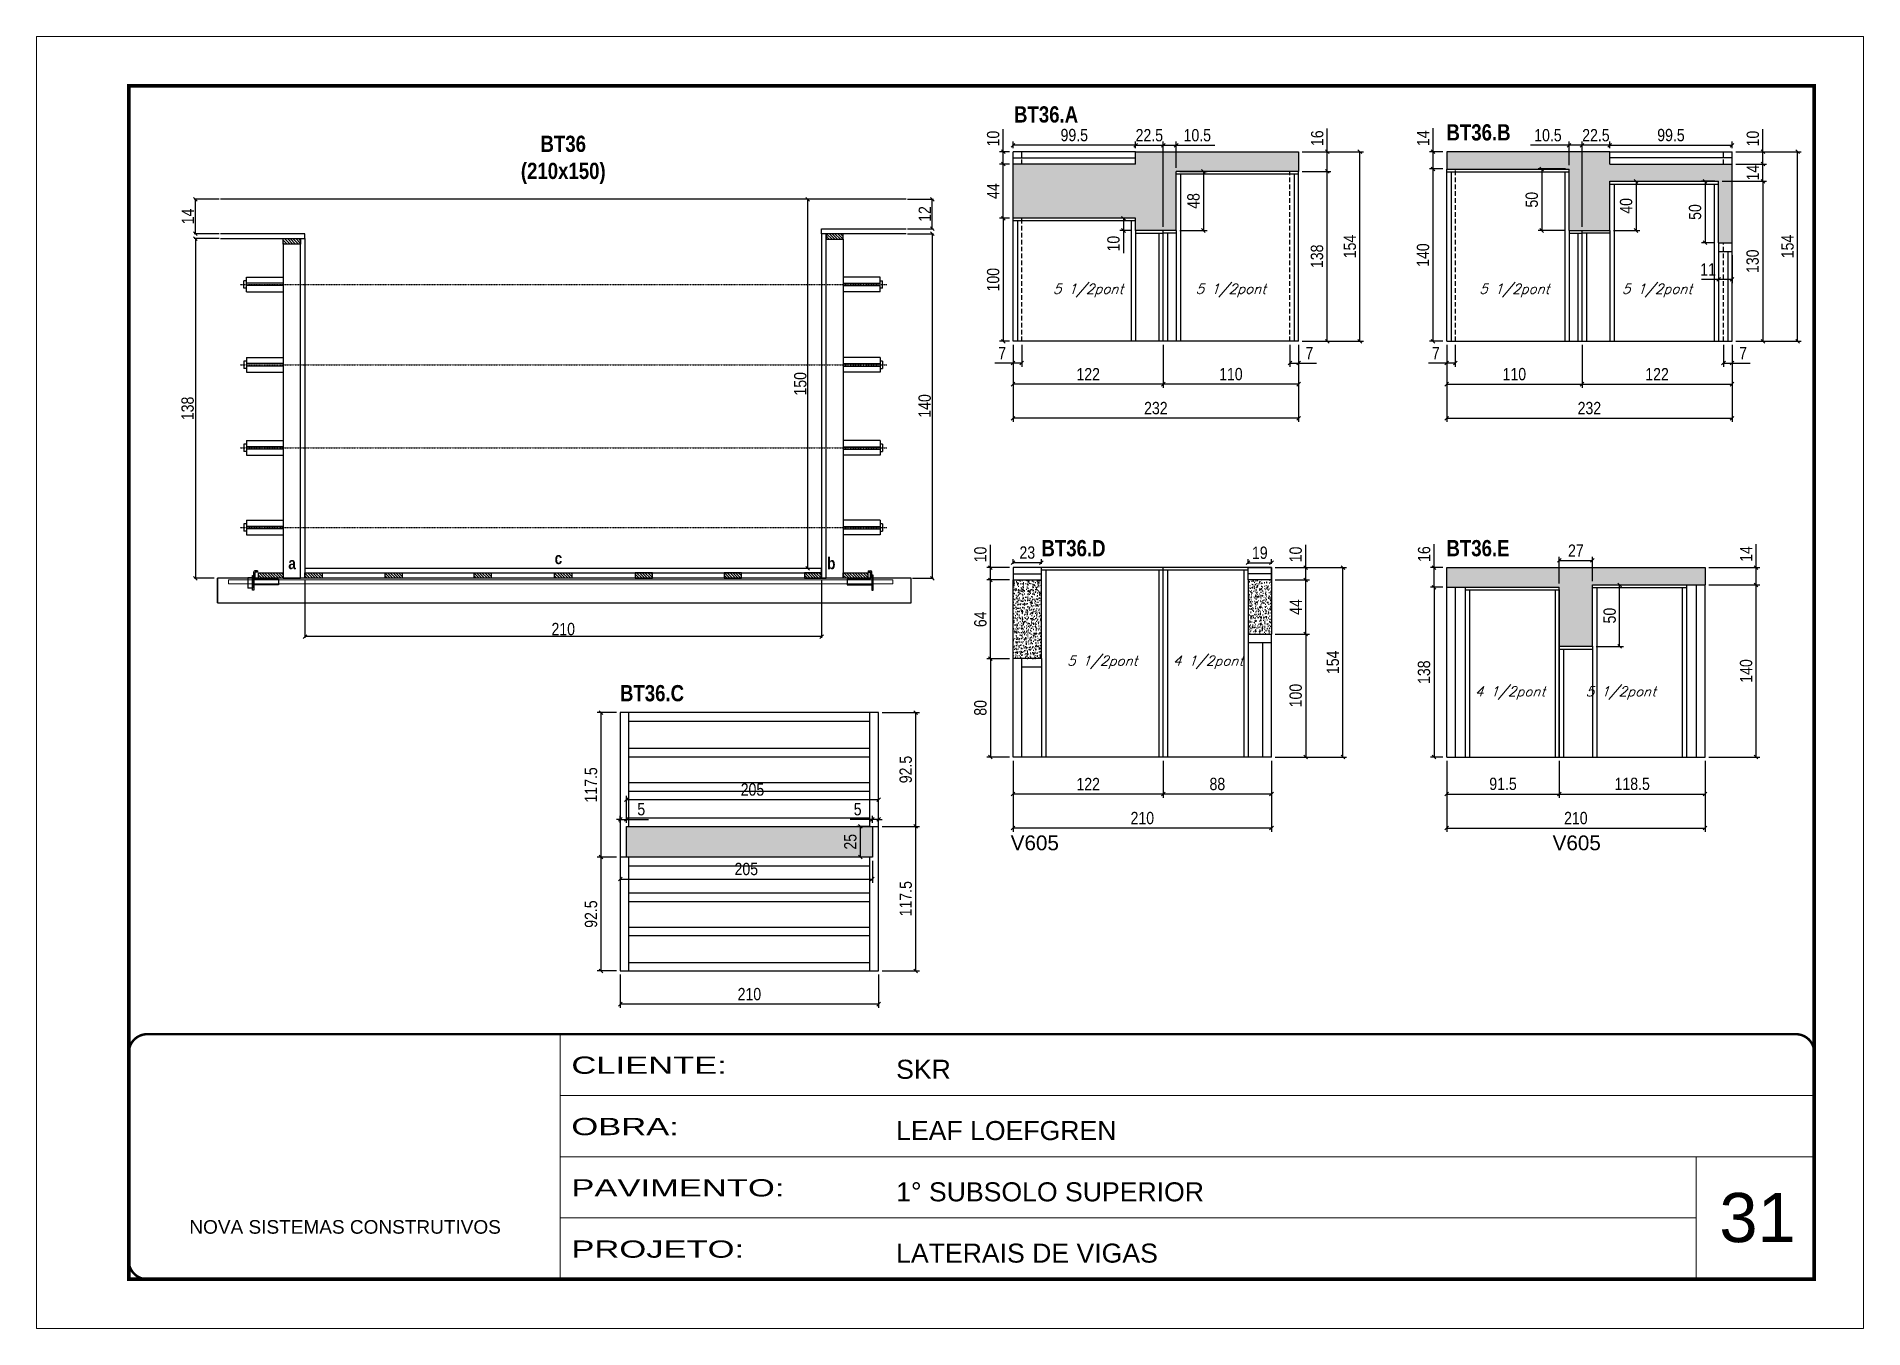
# Model space of a CAD drawing. Extents: x 3309 to 9590, y -2522 to 14608.
# Drawn here: x 6506 to 7991, y 5518 to 6568 of the extents above; entities that cross this region are included whole.
import ezdxf

# ---------------------------------------------------------------- set-up
doc = ezdxf.new("R2010")
doc.units = 0
for name, pattern in [('CONTINUO', [0]), ('DASHED', [0.75, 0.5, -0.25]), ('HIDDEN', [0.375, 0.25, -0.125])]:
    doc.linetypes.add(name, pattern=pattern)
for name, color, linetype in [('5', 5, 'Continuous'), ('barrote', 251, 'Continuous'), ('COTA', 241, 'Continuous'), ('detalhes', 4, 'Continuous'), ('NOMENCLATURA', 7, 'Continuous'), ('Painéis', 200, 'Continuous'), ('presilha', 1, 'Continuous'), ('SARR_2.2x10', 60, 'Continuous'), ('SARR_2.2x7', 40, 'Continuous'), ('SARR_3.5x7', 81, 'Continuous'), ('TENSOR', 3, 'Continuous'), ('texto', 7, 'Continuous')]:
    doc.layers.add(name, color=color, linetype=linetype)
for name, color, linetype, lineweight in [('CARIMBO', 255, 'Continuous', 9), ('CONCRETO', 251, 'Continuous', 25), ('Folhas', 255, 'Continuous', 9), ('SARRAFO DE PRESSAO', 251, 'DASHED', 9), ('SCO-___-LAJ', 2, 'Continuous', 0)]:
    doc.layers.add(name, color=color, linetype=linetype, lineweight=lineweight)
doc.styles.add('ARIAL', font='arial.ttf')
doc.styles.add('COTA TECNICA', font='techl___.ttf', dxfattribs={"height": 10})
doc.styles.add('COTA TECNICA 2X', font='techl___.ttf', dxfattribs={"height": 10})
doc.styles.add('Romans', font='romans.shx')
doc.styles.get("Standard").update_dxf_attribs({"font": 'arial.ttf'})
doc.styles.add('TECNICA', font='techb___.ttf', dxfattribs={"height": 10})
doc.styles.add('Tecnologia', font='')
doc.styles.get('Tecnologia').set_extended_font_data('Forgotten Futurist')
doc.dimstyles.new('PAINEL', dxfattribs={"dimtxt": 10, "dimasz": 3, "dimexe": 3, "dimexo": 3, "dimgap": 3, "dimtad": 1, "dimdec": 1, "dimzin": 12, "dimdsep": 46, "dimtxsty": 'COTA TECNICA', "dimblk1": 'OBLIQUE', "dimblk2": 'OBLIQUE', "dimsah": 1, "dimcen": 0.9, "dimclrd": 4, "dimclre": 4, "dimclrt": 240, "dimadec": 1, "dimazin": 3, "dimtfac": 1, "dimtdec": 1, "dimtmove": 0, "dimatfit": 3, "dimfxl": 1, "dimtolj": 1, "dimtzin": 12, "dimarcsym": 0})
doc.dimstyles.new('SECAO', dxfattribs={"dimscale": 0.333333, "dimtxt": 5, "dimasz": 9, "dimexe": 3, "dimexo": 3, "dimgap": 3, "dimtad": 1, "dimdec": 1, "dimlfac": 0.5, "dimzin": 12, "dimdsep": 46, "dimtxsty": 'COTA TECNICA 2X', "dimblk1": 'OBLIQUE', "dimblk2": 'OBLIQUE', "dimsah": 1, "dimcen": 0.9, "dimclrd": 4, "dimclre": 4, "dimclrt": 240, "dimadec": 1, "dimazin": 3, "dimtfac": 1, "dimtdec": 1, "dimtmove": 0, "dimatfit": 3, "dimfxl": 1, "dimtolj": 1, "dimtzin": 12, "dimarcsym": 0})
pattern_1 = [(135, (40025.2242, -117384.601), (-1.122532015, -1.122532015), [])]
pattern_2 = [(135, (40097.5246, -117384.601), (-1.122532015, -1.122532015), [])]
pattern_3 = [(50, (0, -59.4024), (5.46554, -0.4781726), [0.5715, -6.2865]), (355, (0, -59.4024), (-1.0573026, 5.7317054), [0.4572, -5.0292175]), (100.451445, (0.4555, -59.4423), (4.4082374, 5.2535326), [0.4857003, -5.3427073]), (46.1842, (0, -57.8784), (8.132371, -1.26127), [0.85725, -9.42975]), (96.63556, (0.678, -57.9836), (7.122124, 7.422784), [0.728551, -8.014068]), (351.18415, (0, -57.8784), (7.122124, 7.422784), [0.685799, -7.543792]), (21, (0.762, -58.2594), (4.5484317, -3.067956), [0.5715, -6.2865]), (326, (0.762, -58.2594), (1.854061, 5.525639), [0.4572, -5.0292]), (71.451445, (1.141, -58.515), (6.4024926, 2.457683), [0.4857003, -5.342698]), (37.5, (0, -59.4024), (0.0926581, 2.53665117), [0, -4.96824, 0, -5.1054, 0, -5.04825]), (7.5, (0, -59.4024), (2.0045899, 3.00541724), [0, -2.91084, 0, -4.85394, 0, -1.92405]), (327.5, (-1.6993, -59.4024), (4.06771786, -0.1718623), [0, -1.905, 0, -5.9436, 0, -7.8867]), (317.5, (-2.4613, -59.4024), (4.4438754, 0.7627947), [0, -2.4765, 0, -3.94716, 0, -5.6007])]

msp = doc.modelspace()

# ---------------------------------------------------------------- texts
at = {"layer": '5', "linetype": 'Continuous'}
for rotation, p in [(0.00004, (7298.23, 5906.5)), (359.99996, (7738.72, 5906.5))]:
    msp.add_text('V605', height=12, rotation=rotation, dxfattribs=at).set_placement(p)
at = {"layer": 'CARIMBO', "style": 'ARIAL'}
msp.add_text('31', height=40, dxfattribs=at).set_placement((7874.23, 5587.98))
at = {"layer": 'detalhes', "style": 'TECNICA'}
for s, p in [('a', (6711.04, 6134.93)), ('c', (6927.51, 6139.04)), ('b', (7149.01, 6134.92))]:
    msp.add_text(s, height=9.6, dxfattribs=at).set_placement(p)
at = {"layer": 'NOMENCLATURA', "style": 'TECNICA'}
for s, p in [('BT36.A', (7300.93, 6497.95)), ('BT36.B', (7652.41, 6483.36)), ('BT36.D', (7323.2, 6145.42)), ('BT36.E', (7652.41, 6145.42)), ('BT36.C', (6980.62, 6027.56))]:
    msp.add_text(s, height=13.2, dxfattribs=at).set_placement(p)
at = {"layer": 'NOMENCLATURA', "insert": (6934.51, 6487.26), "char_height": 13.2, "attachment_point": 2, "style": 'TECNICA'}
msp.add_mtext_dynamic_manual_height_columns('BT36\\P(210x150)', width=300.2766, gutter_width=1, heights=[0], dxfattribs=at)
at = {"layer": 'texto', "color": 2, "char_height": 8, "attachment_point": 5, "style": 'Romans'}
for s, insert in [('{\\Q19;\\C256;5 1/2pont}', (7361.17, 6361.48)), ('{\\Q19;\\C256;5 1/2pont}', (7477.17, 6361.48)), ('{\\Q19;\\C256;5 1/2pont}', (7707.64, 6361.48)), ('{\\Q19;\\C256;5 1/2pont}', (7823.64, 6361.48)), ('{\\Q19;\\C256;5 1/2pont}', (7372.67, 6059.23)), ('{\\Q19;\\C256;4 1/2pont}', (7458.67, 6059.23)), ('{\\Q19;\\C256;4 1/2pont}', (7704.14, 6034.26)), ('{\\Q19;\\C256;5 1/2pont}', (7794.14, 6034.26))]:
    msp.add_mtext(s, dxfattribs=dict(at, insert=insert))

# ---------------------------------------------------------------- blocks, each defined once
blk = doc.blocks.new('9999999999')
at = {"color": 30, "linetype": 'CONTINUO'}
for p, q in [((98564.6, 34230.2), (98564.6, 34429.4)), ((98564.6, 34379.6), (99584, 34379.6)), ((98564.6, 34329.8), (99488, 34329.8)), ((99584, 34329.8), (99488, 34329.8)), ((99488, 34329.8), (99488, 34230.2)), ((98564.6, 34280), (99488, 34280))]:
    blk.add_line(p, q, dxfattribs=at)
at = {"color": 30, "linetype": 'CONTINUO', "const_width": 2}
blk.add_lwpolyline([(99584, 34230.2), (99584, 34414.4, 0.414214), (99569, 34429.4), (98229, 34429.4, 0.414214), (98214, 34414.4), (98214, 34245.2, 0.414214), (98229, 34230.2), (99584, 34230.2)], format="xyb", dxfattribs=at)
at = {"layer": 'Folhas'}
blk.add_lwpolyline([(98139, 34190.2), (99624, 34190.2), (99624, 35240.2), (98139, 35240.2)], close=True, dxfattribs=at)
at = {"layer": 'Folhas', "color": 30, "const_width": 3}
blk.add_lwpolyline([(98214, 34230.2), (99584, 34230.2), (99584, 35200.2), (98214, 35200.2)], close=True, dxfattribs=at)
at = {"color": 7, "linetype": 'Continuous', "ltscale": 5, "style": 'ARIAL'}
for s, height, p in [('SKR', 15.48, (98837.7, 34393.1)), ('LEAF LOEFGREN', 15.483, (98837.7, 34343.3)), ('1° SUBSOLO SUPERIOR', 15.483, (98837.7, 34293.5)), ('NOVA SISTEMAS CONSTRUTIVOS', 11.059, (98263.2, 34267.2)), ('LATERAIS DE VIGAS', 15.483, (98837.7, 34243.7))]:
    blk.add_text(s, height=height, dxfattribs=at).set_placement(p)
at = {"layer": 'Folhas', "color": 7, "style": 'Tecnologia', "width": 1.5}
for s, p in [('CLIENTE:', (98573.7, 34397.2)), ('OBRA:', (98573.7, 34347.3)), ('PAVIMENTO:', (98573.7, 34297.5)), ('PROJETO:', (98573.7, 34247.7))]:
    blk.add_text(s, height=14, dxfattribs=at).set_placement(p)
blk = doc.blocks.new('_Oblique')
at = {"color": 0, "linetype": 'ByBlock', "lineweight": -2}
blk.add_line((-0.5, -0.5), (0.5, 0.5), dxfattribs=at)
blk = doc.blocks.new('*D921')
at = {"layer": 'COTA', "color": 4, "lineweight": -2, "transparency": 16777216}
for p, q in [((6724.5, 6126.6), (6724.5, 6079.1)), ((7144.5, 6126.6), (7144.5, 6079.1)), ((7144.5, 6080.1), (6724.5, 6080.1))]:
    blk.add_line(p, q, dxfattribs=at)
at = {"layer": 'Defpoints', "color": 0, "transparency": 16777216}
for p in [(6724.5, 6127.6), (7144.5, 6127.6), (6724.5, 6080.1)]:
    blk.add_point(p, dxfattribs=at)
at = {"layer": 'COTA', "color": 4, "lineweight": -2, "transparency": 16777216, "xscale": 3, "yscale": 3, "zscale": 3, "rotation": 180}
blk.add_blockref('_Oblique', (6724.5, 6080.1), dxfattribs=at)
at = {"layer": 'COTA', "color": 4, "lineweight": -2, "transparency": 16777216, "xscale": 3, "yscale": 3, "zscale": 3}
blk.add_blockref('_Oblique', (7144.5, 6080.1), dxfattribs=at)
at = {"layer": 'COTA', "color": 240, "transparency": 16777216, "insert": (6934.5, 6086.2), "char_height": 10, "attachment_point": 5, "style": 'COTA TECNICA 2X'}
blk.add_mtext('\\A1;210', dxfattribs=at)
blk = doc.blocks.new('PRESILHA METÁLICA 1')
at = {"layer": 'presilha'}
for p, q in [((0, 13), (6, 13)), ((0, 13), (0, 0)), ((6, 0), (0, 0)), ((6, 15.5), (7.5, 15.5)), ((6, -2.5), (6, 15.5)), ((6, 13), (6, 0)), ((7.5, 10.6), (7.5, 19.9)), ((7.5, 15.5), (7.5, -2.5)), ((37.5, 4.1), (7.5, 4.1)), ((12, 21), (8.6, 21)), ((9, 11.6), (9, 18.9)), ((12, 19.5), (9.6, 19.5)), ((37.5, 11), (9.6, 11)), ((12, 21), (12, 19.5)), ((37.5, 11), (37.5, 4.1)), ((7.5, -2.5), (6, -2.5))]:
    blk.add_line(p, q, dxfattribs=at)
for centre, radius, start, end in [((8.6, 19.9), 1.14, 90, 180), ((9.6, 18.9), 0.57, 90, 180), ((9.6, 11.6), 0.57, 180, 270)]:
    blk.add_arc(centre, radius, start, end, dxfattribs=at)
blk = doc.blocks.new('PRESILHA METÁLICA 2')
at = {"layer": 'presilha'}
for p, q in [((-5.2, 23.5), (-5.2, 22)), ((-5.2, 23.5), (-1.9, 23.5)), ((-0.8, 14.6), (-0.8, 22.4)), ((-30.8, 13.5), (-30.8, 6.6)), ((-30.8, 13.5), (-2.8, 13.5)), ((-30.8, 6.6), (-0.8, 6.6)), ((-5.2, 22), (-2.8, 22)), ((-2.2, 14.1), (-2.2, 21.4)), ((0.8, 18), (-0.8, 18)), ((-0.8, 18), (-0.8, 0)), ((-0.8, 0), (0.8, 0)), ((0.8, 0), (0.8, 18))]:
    blk.add_line(p, q, dxfattribs=at)
for centre, radius, start, end in [((-1.9, 22.4), 1.14, 0, 90), ((-2.8, 21.4), 0.57, 0, 90), ((-2.8, 14.1), 0.57, 270, 0)]:
    blk.add_arc(centre, radius, start, end, dxfattribs=at)
blk = doc.blocks.new('*D922')
at = {"layer": 'COTA', "color": 4, "lineweight": -2, "transparency": 16777216}
for p, q in [((6654.8, 6403.6), (6634.5, 6403.6)), ((6635.5, 6403.6), (6635.5, 6127.6)), ((6650.7, 6127.6), (6634.5, 6127.6))]:
    blk.add_line(p, q, dxfattribs=at)
at = {"layer": 'Defpoints', "color": 0, "transparency": 16777216}
for p in [(6655.8, 6403.6), (6635.5, 6127.6), (6651.7, 6127.6)]:
    blk.add_point(p, dxfattribs=at)
at = {"layer": 'COTA', "color": 4, "lineweight": -2, "transparency": 16777216, "xscale": 3, "yscale": 3, "zscale": 3}
for p, rotation in [((6635.5, 6403.6), 90), ((6635.5, 6127.6), 270)]:
    blk.add_blockref('_Oblique', p, dxfattribs=dict(at, rotation=rotation))
at = {"layer": 'COTA', "color": 240, "transparency": 16777216, "insert": (6629.2, 6265.6), "char_height": 10, "attachment_point": 5, "rotation": 90, "style": 'COTA TECNICA 2X'}
blk.add_mtext('\\A1;138', dxfattribs=at)
blk = doc.blocks.new('*D923')
at = {"layer": 'COTA', "color": 4, "lineweight": -2, "transparency": 16777216}
for p, q in [((7214.2, 6407.6), (7235.4, 6407.6)), ((7234.4, 6407.6), (7234.4, 6127.6)), ((7218.3, 6127.6), (7235.4, 6127.6))]:
    blk.add_line(p, q, dxfattribs=at)
at = {"layer": 'Defpoints', "color": 0, "transparency": 16777216}
for p in [(7213.2, 6407.6), (7217.3, 6127.6), (7234.4, 6127.6)]:
    blk.add_point(p, dxfattribs=at)
at = {"layer": 'COTA', "color": 4, "lineweight": -2, "transparency": 16777216, "xscale": 3, "yscale": 3, "zscale": 3}
for p, rotation in [((7234.4, 6407.6), 90), ((7234.4, 6127.6), 270)]:
    blk.add_blockref('_Oblique', p, dxfattribs=dict(at, rotation=rotation))
at = {"layer": 'COTA', "color": 240, "transparency": 16777216, "insert": (7228.3, 6267.6), "char_height": 10, "attachment_point": 5, "rotation": 90, "style": 'COTA TECNICA 2X'}
blk.add_mtext('\\A1;140', dxfattribs=at)
blk = doc.blocks.new('*D924')
at = {"layer": 'COTA', "color": 4, "lineweight": -2, "transparency": 16777216}
for p, q in [((7143.5, 6435.6), (7132.3, 6435.6)), ((7133.3, 6135.6), (7133.3, 6435.6)), ((7143.5, 6135.6), (7132.3, 6135.6))]:
    blk.add_line(p, q, dxfattribs=at)
at = {"layer": 'Defpoints', "color": 0, "transparency": 16777216}
for p in [(7133.3, 6435.6), (7144.5, 6435.6), (7144.5, 6135.6)]:
    blk.add_point(p, dxfattribs=at)
at = {"layer": 'COTA', "color": 4, "lineweight": -2, "transparency": 16777216, "xscale": 3, "yscale": 3, "zscale": 3}
for p, rotation in [((7133.3, 6435.6), 90), ((7133.3, 6135.6), 270)]:
    blk.add_blockref('_Oblique', p, dxfattribs=dict(at, rotation=rotation))
at = {"layer": 'COTA', "color": 240, "transparency": 16777216, "insert": (7127.2, 6285.6), "char_height": 10, "attachment_point": 5, "rotation": 90, "style": 'COTA TECNICA 2X'}
blk.add_mtext('\\A1;150', dxfattribs=at)
blk = doc.blocks.new('*D925')
at = {"layer": 'COTA', "color": 4, "lineweight": -2, "transparency": 16777216}
for p, q in [((7214.2, 6435.6), (7235.4, 6435.6)), ((7234.4, 6411.6), (7234.4, 6435.6)), ((7214.2, 6411.6), (7235.4, 6411.6))]:
    blk.add_line(p, q, dxfattribs=at)
at = {"layer": 'Defpoints', "color": 0, "transparency": 16777216}
for p in [(7213.2, 6435.6), (7234.4, 6435.6), (7213.2, 6411.6)]:
    blk.add_point(p, dxfattribs=at)
at = {"layer": 'COTA', "color": 4, "lineweight": -2, "transparency": 16777216, "xscale": 3, "yscale": 3, "zscale": 3}
for p, rotation in [((7234.4, 6435.6), 90), ((7234.4, 6411.6), 270)]:
    blk.add_blockref('_Oblique', p, dxfattribs=dict(at, rotation=rotation))
at = {"layer": 'COTA', "color": 240, "transparency": 16777216, "insert": (7228.4, 6423.6), "char_height": 10, "attachment_point": 5, "rotation": 90, "style": 'COTA TECNICA 2X'}
blk.add_mtext('\\A1;12', dxfattribs=at)
blk = doc.blocks.new('*D926')
at = {"layer": 'COTA', "color": 4, "lineweight": -2, "transparency": 16777216}
for p, q in [((6654.8, 6435.6), (6634.5, 6435.6)), ((6635.5, 6407.6), (6635.5, 6435.6)), ((6654.8, 6407.6), (6634.5, 6407.6))]:
    blk.add_line(p, q, dxfattribs=at)
at = {"layer": 'Defpoints', "color": 0, "transparency": 16777216}
for p in [(6635.5, 6435.6), (6655.8, 6435.6), (6655.8, 6407.6)]:
    blk.add_point(p, dxfattribs=at)
at = {"layer": 'COTA', "color": 4, "lineweight": -2, "transparency": 16777216, "xscale": 3, "yscale": 3, "zscale": 3}
for p, rotation in [((6635.5, 6435.6), 90), ((6635.5, 6407.6), 270)]:
    blk.add_blockref('_Oblique', p, dxfattribs=dict(at, rotation=rotation))
at = {"layer": 'COTA', "color": 240, "transparency": 16777216, "insert": (6629.4, 6421.6), "char_height": 10, "attachment_point": 5, "rotation": 90, "style": 'COTA TECNICA 2X'}
blk.add_mtext('\\A1;14', dxfattribs=at)
blk = doc.blocks.new('*D968')
at = {"layer": 'COTA', "color": 4, "linetype": 'ByBlock', "lineweight": -2, "transparency": 16777216}
for p, q in [((7422.2, 6317.2), (7422.2, 6282.3)), ((7532.2, 6317.2), (7532.2, 6282.3)), ((7532.2, 6285.3), (7422.2, 6285.3))]:
    blk.add_line(p, q, dxfattribs=at)
at = {"layer": 'Defpoints', "color": 0, "linetype": 'ByBlock', "transparency": 16777216}
for p in [(7422.2, 6320.2), (7532.2, 6320.2), (7422.2, 6285.3)]:
    blk.add_point(p, dxfattribs=at)
at = {"layer": 'COTA', "color": 4, "linetype": 'ByBlock', "lineweight": -2, "transparency": 16777216, "xscale": 3, "yscale": 3, "zscale": 3, "rotation": 180}
blk.add_blockref('_Oblique', (7422.2, 6285.3), dxfattribs=at)
at = {"layer": 'COTA', "color": 4, "linetype": 'ByBlock', "lineweight": -2, "transparency": 16777216, "xscale": 3, "yscale": 3, "zscale": 3}
blk.add_blockref('_Oblique', (7532.2, 6285.3), dxfattribs=at)
at = {"layer": 'COTA', "color": 240, "linetype": 'ByBlock', "transparency": 16777216, "insert": (7477.2, 6293.4), "char_height": 10, "attachment_point": 5, "style": 'COTA TECNICA'}
blk.add_mtext('\\A1;110', dxfattribs=at)
blk = doc.blocks.new('*D969')
at = {"layer": 'COTA', "color": 4, "linetype": 'ByBlock', "lineweight": -2, "transparency": 16777216}
for p, q in [((7300.2, 6317.2), (7300.2, 6282.3)), ((7422.2, 6317.2), (7422.2, 6282.3)), ((7422.2, 6285.3), (7300.2, 6285.3))]:
    blk.add_line(p, q, dxfattribs=at)
at = {"layer": 'Defpoints', "color": 0, "linetype": 'ByBlock', "transparency": 16777216}
for p in [(7300.2, 6320.2), (7422.2, 6320.2), (7300.2, 6285.3)]:
    blk.add_point(p, dxfattribs=at)
at = {"layer": 'COTA', "color": 4, "linetype": 'ByBlock', "lineweight": -2, "transparency": 16777216, "xscale": 3, "yscale": 3, "zscale": 3, "rotation": 180}
blk.add_blockref('_Oblique', (7300.2, 6285.3), dxfattribs=at)
at = {"layer": 'COTA', "color": 4, "linetype": 'ByBlock', "lineweight": -2, "transparency": 16777216, "xscale": 3, "yscale": 3, "zscale": 3}
blk.add_blockref('_Oblique', (7422.2, 6285.3), dxfattribs=at)
at = {"layer": 'COTA', "color": 240, "linetype": 'ByBlock', "transparency": 16777216, "insert": (7361.2, 6293.4), "char_height": 10, "attachment_point": 5, "style": 'COTA TECNICA'}
blk.add_mtext('\\A1;122', dxfattribs=at)
blk = doc.blocks.new('*D970')
at = {"layer": 'COTA', "color": 4, "linetype": 'ByBlock', "lineweight": -2, "transparency": 16777216}
for p, q in [((7300.2, 6317.2), (7300.2, 6254.6)), ((7532.2, 6317.2), (7532.2, 6254.6)), ((7532.2, 6257.6), (7300.2, 6257.6))]:
    blk.add_line(p, q, dxfattribs=at)
at = {"layer": 'Defpoints', "color": 0, "linetype": 'ByBlock', "transparency": 16777216}
for p in [(7300.2, 6320.2), (7532.2, 6320.2), (7300.2, 6257.6)]:
    blk.add_point(p, dxfattribs=at)
at = {"layer": 'COTA', "color": 4, "linetype": 'ByBlock', "lineweight": -2, "transparency": 16777216, "xscale": 3, "yscale": 3, "zscale": 3, "rotation": 180}
blk.add_blockref('_Oblique', (7300.2, 6257.6), dxfattribs=at)
at = {"layer": 'COTA', "color": 4, "linetype": 'ByBlock', "lineweight": -2, "transparency": 16777216, "xscale": 3, "yscale": 3, "zscale": 3}
blk.add_blockref('_Oblique', (7532.2, 6257.6), dxfattribs=at)
at = {"layer": 'COTA', "color": 240, "linetype": 'ByBlock', "transparency": 16777216, "insert": (7416.2, 6265.8), "char_height": 10, "attachment_point": 5, "style": 'COTA TECNICA'}
blk.add_mtext('\\A1;232', dxfattribs=at)
blk = doc.blocks.new('*D971')
at = {"layer": 'COTA', "color": 4, "lineweight": -2, "transparency": 16777216}
for p, q in [((7535.2, 6458.2), (7558.5, 6458.2)), ((7555.5, 6320.2), (7555.5, 6458.2)), ((7535.2, 6320.2), (7558.5, 6320.2))]:
    blk.add_line(p, q, dxfattribs=at)
at = {"layer": 'Defpoints', "color": 0, "transparency": 16777216}
for p in [(7532.2, 6458.2), (7555.5, 6458.2), (7532.2, 6320.2)]:
    blk.add_point(p, dxfattribs=at)
at = {"layer": 'COTA', "color": 4, "lineweight": -2, "transparency": 16777216, "xscale": 3, "yscale": 3, "zscale": 3}
for p, rotation in [((7555.5, 6458.2), 90), ((7555.5, 6320.2), 270)]:
    blk.add_blockref('_Oblique', p, dxfattribs=dict(at, rotation=rotation))
at = {"layer": 'COTA', "color": 240, "transparency": 16777216, "insert": (7547.2, 6389.2), "char_height": 10, "attachment_point": 5, "rotation": 90, "style": 'COTA TECNICA'}
blk.add_mtext('\\A1;138', dxfattribs=at)
blk = doc.blocks.new('*D972')
at = {"layer": 'COTA', "color": 4, "lineweight": -2, "transparency": 16777216}
for p, q in [((7300.2, 6317.2), (7300.2, 6299.5)), ((7307.2, 6317.2), (7307.2, 6299.5)), ((7300.2, 6302.5), (7285.4, 6302.5)), ((7307.2, 6302.5), (7300.2, 6302.5))]:
    blk.add_line(p, q, dxfattribs=at)
at = {"layer": 'Defpoints', "color": 0, "transparency": 16777216}
for p in [(7300.2, 6320.2), (7307.2, 6320.2), (7300.2, 6302.5)]:
    blk.add_point(p, dxfattribs=at)
at = {"layer": 'COTA', "color": 4, "lineweight": -2, "transparency": 16777216, "xscale": 3, "yscale": 3, "zscale": 3, "rotation": 180}
blk.add_blockref('_Oblique', (7300.2, 6302.5), dxfattribs=at)
at = {"layer": 'COTA', "color": 4, "lineweight": -2, "transparency": 16777216, "xscale": 3, "yscale": 3, "zscale": 3}
blk.add_blockref('_Oblique', (7307.2, 6302.5), dxfattribs=at)
at = {"layer": 'COTA', "color": 240, "transparency": 16777216, "insert": (7291.3, 6310.5), "char_height": 10, "attachment_point": 5, "style": 'COTA TECNICA'}
blk.add_mtext('\\A1;7', dxfattribs=at)
blk = doc.blocks.new('*D973')
at = {"layer": 'COTA', "color": 4, "lineweight": -2, "transparency": 16777216}
for p, q in [((7525.2, 6317.2), (7525.2, 6299.5)), ((7532.2, 6317.2), (7532.2, 6299.5)), ((7525.2, 6302.5), (7532.2, 6302.5)), ((7532.2, 6302.5), (7546.9, 6302.5))]:
    blk.add_line(p, q, dxfattribs=at)
at = {"layer": 'Defpoints', "color": 0, "transparency": 16777216}
for p in [(7525.2, 6320.2), (7532.2, 6320.2), (7532.2, 6302.5)]:
    blk.add_point(p, dxfattribs=at)
at = {"layer": 'COTA', "color": 4, "lineweight": -2, "transparency": 16777216, "xscale": 3, "yscale": 3, "zscale": 3, "rotation": 180}
blk.add_blockref('_Oblique', (7525.2, 6302.5), dxfattribs=at)
at = {"layer": 'COTA', "color": 4, "lineweight": -2, "transparency": 16777216, "xscale": 3, "yscale": 3, "zscale": 3}
blk.add_blockref('_Oblique', (7532.2, 6302.5), dxfattribs=at)
at = {"layer": 'COTA', "color": 240, "transparency": 16777216, "insert": (7541, 6310.5), "char_height": 10, "attachment_point": 5, "style": 'COTA TECNICA'}
blk.add_mtext('\\A1;7', dxfattribs=at)
blk = doc.blocks.new('*D974')
at = {"layer": 'COTA', "color": 4, "lineweight": -2, "transparency": 16777216}
for p, q in [((7555.5, 6474.2), (7555.5, 6493.2)), ((7535.2, 6474.2), (7558.5, 6474.2)), ((7555.5, 6458.2), (7555.5, 6474.2)), ((7535.2, 6458.2), (7558.5, 6458.2))]:
    blk.add_line(p, q, dxfattribs=at)
at = {"layer": 'Defpoints', "color": 0, "transparency": 16777216}
for p in [(7532.2, 6474.2), (7555.5, 6474.2), (7532.2, 6458.2)]:
    blk.add_point(p, dxfattribs=at)
at = {"layer": 'COTA', "color": 4, "lineweight": -2, "transparency": 16777216, "xscale": 3, "yscale": 3, "zscale": 3}
for p, rotation in [((7555.5, 6474.2), 90), ((7555.5, 6458.2), 270)]:
    blk.add_blockref('_Oblique', p, dxfattribs=dict(at, rotation=rotation))
at = {"layer": 'COTA', "color": 240, "transparency": 16777216, "insert": (7547.4, 6485.2), "char_height": 10, "attachment_point": 5, "rotation": 90, "style": 'COTA TECNICA'}
blk.add_mtext('\\A1;16', dxfattribs=at)
blk = doc.blocks.new('*D975')
at = {"layer": 'COTA', "color": 4, "lineweight": -2, "transparency": 16777216}
for p, q in [((7297.2, 6420.2), (7289.1, 6420.2)), ((7292.1, 6420.2), (7292.1, 6320.2)), ((7297.2, 6320.2), (7289.1, 6320.2))]:
    blk.add_line(p, q, dxfattribs=at)
at = {"layer": 'Defpoints', "color": 0, "transparency": 16777216}
for p in [(7300.2, 6420.2), (7292.1, 6320.2), (7300.2, 6320.2)]:
    blk.add_point(p, dxfattribs=at)
at = {"layer": 'COTA', "color": 4, "lineweight": -2, "transparency": 16777216, "xscale": 3, "yscale": 3, "zscale": 3}
for p, rotation in [((7292.1, 6420.2), 90), ((7292.1, 6320.2), 270)]:
    blk.add_blockref('_Oblique', p, dxfattribs=dict(at, rotation=rotation))
at = {"layer": 'COTA', "color": 240, "transparency": 16777216, "insert": (7284, 6370.2), "char_height": 10, "attachment_point": 5, "rotation": 90, "style": 'COTA TECNICA'}
blk.add_mtext('\\A1;100', dxfattribs=at)
blk = doc.blocks.new('*D976')
at = {"layer": 'COTA', "color": 4, "lineweight": -2, "transparency": 16777216}
for p, q in [((7297.2, 6464.2), (7289.1, 6464.2)), ((7292.1, 6420.2), (7292.1, 6464.2)), ((7297.2, 6420.2), (7289.1, 6420.2))]:
    blk.add_line(p, q, dxfattribs=at)
at = {"layer": 'Defpoints', "color": 0, "transparency": 16777216}
for p in [(7292.1, 6464.2), (7300.2, 6464.2), (7300.2, 6420.2)]:
    blk.add_point(p, dxfattribs=at)
at = {"layer": 'COTA', "color": 4, "lineweight": -2, "transparency": 16777216, "xscale": 3, "yscale": 3, "zscale": 3}
for p, rotation in [((7292.1, 6464.2), 90), ((7292.1, 6420.2), 270)]:
    blk.add_blockref('_Oblique', p, dxfattribs=dict(at, rotation=rotation))
at = {"layer": 'COTA', "color": 240, "transparency": 16777216, "insert": (7284, 6442.2), "char_height": 10, "attachment_point": 5, "rotation": 90, "style": 'COTA TECNICA'}
blk.add_mtext('\\A1;44', dxfattribs=at)
blk = doc.blocks.new('*D977')
at = {"layer": 'COTA', "color": 4, "lineweight": -2, "transparency": 16777216}
for p, q in [((7292.1, 6474.2), (7292.1, 6492.6)), ((7297.2, 6474.2), (7289.1, 6474.2)), ((7297.2, 6464.2), (7289.1, 6464.2)), ((7292.1, 6464.2), (7292.1, 6474.2))]:
    blk.add_line(p, q, dxfattribs=at)
at = {"layer": 'Defpoints', "color": 0, "transparency": 16777216}
for p in [(7292.1, 6474.2), (7300.2, 6474.2), (7300.2, 6464.2)]:
    blk.add_point(p, dxfattribs=at)
at = {"layer": 'COTA', "color": 4, "lineweight": -2, "transparency": 16777216, "xscale": 3, "yscale": 3, "zscale": 3}
for p, rotation in [((7292.1, 6474.2), 90), ((7292.1, 6464.2), 270)]:
    blk.add_blockref('_Oblique', p, dxfattribs=dict(at, rotation=rotation))
at = {"layer": 'COTA', "color": 240, "transparency": 16777216, "insert": (7284, 6484.9), "char_height": 10, "attachment_point": 5, "rotation": 90, "style": 'COTA TECNICA'}
blk.add_mtext('\\A1;10', dxfattribs=at)
blk = doc.blocks.new('*D978')
at = {"layer": 'COTA', "color": 4, "lineweight": -2, "transparency": 16777216}
for p, q in [((7300.2, 6477.2), (7300.2, 6482.5)), ((7399.7, 6479.5), (7300.2, 6479.5)), ((7399.7, 6477.2), (7399.7, 6482.5))]:
    blk.add_line(p, q, dxfattribs=at)
at = {"layer": 'Defpoints', "color": 0, "transparency": 16777216}
for p in [(7300.2, 6479.5), (7300.2, 6474.2), (7399.7, 6474.2)]:
    blk.add_point(p, dxfattribs=at)
at = {"layer": 'COTA', "color": 4, "lineweight": -2, "transparency": 16777216, "xscale": 3, "yscale": 3, "zscale": 3, "rotation": 180}
blk.add_blockref('_Oblique', (7300.2, 6479.5), dxfattribs=at)
at = {"layer": 'COTA', "color": 4, "lineweight": -2, "transparency": 16777216, "xscale": 3, "yscale": 3, "zscale": 3}
blk.add_blockref('_Oblique', (7399.7, 6479.5), dxfattribs=at)
at = {"layer": 'COTA', "color": 240, "transparency": 16777216, "insert": (7349.9, 6487.7), "char_height": 10, "attachment_point": 5, "style": 'COTA TECNICA'}
blk.add_mtext('\\A1;99.5', dxfattribs=at)
blk = doc.blocks.new('*D979')
at = {"layer": 'COTA', "color": 4, "lineweight": -2, "transparency": 16777216}
for p, q in [((7399.7, 6477.2), (7399.7, 6482.5)), ((7399.7, 6479.5), (7422.2, 6479.5)), ((7422.2, 6413.2), (7422.2, 6482.5))]:
    blk.add_line(p, q, dxfattribs=at)
at = {"layer": 'Defpoints', "color": 0, "transparency": 16777216}
for p in [(7422.2, 6479.5), (7399.7, 6474.2), (7422.2, 6410.2)]:
    blk.add_point(p, dxfattribs=at)
at = {"layer": 'COTA', "color": 4, "lineweight": -2, "transparency": 16777216, "xscale": 3, "yscale": 3, "zscale": 3, "rotation": 180}
blk.add_blockref('_Oblique', (7399.7, 6479.5), dxfattribs=at)
at = {"layer": 'COTA', "color": 4, "lineweight": -2, "transparency": 16777216, "xscale": 3, "yscale": 3, "zscale": 3}
blk.add_blockref('_Oblique', (7422.2, 6479.5), dxfattribs=at)
at = {"layer": 'COTA', "color": 240, "transparency": 16777216, "insert": (7410.9, 6487.6), "char_height": 10, "attachment_point": 5, "style": 'COTA TECNICA'}
blk.add_mtext('\\A1;22.5', dxfattribs=at)
blk = doc.blocks.new('*D980')
at = {"layer": 'COTA', "color": 4, "lineweight": -2, "transparency": 16777216}
for p, q in [((7422.2, 6413.2), (7422.2, 6482.5)), ((7422.2, 6479.5), (7432.7, 6479.5)), ((7432.7, 6461.2), (7432.7, 6482.5)), ((7432.7, 6479.5), (7464.2, 6479.5))]:
    blk.add_line(p, q, dxfattribs=at)
at = {"layer": 'Defpoints', "color": 0, "transparency": 16777216}
for p in [(7432.7, 6479.5), (7432.7, 6458.2), (7422.2, 6410.2)]:
    blk.add_point(p, dxfattribs=at)
at = {"layer": 'COTA', "color": 4, "lineweight": -2, "transparency": 16777216, "xscale": 3, "yscale": 3, "zscale": 3, "rotation": 180}
blk.add_blockref('_Oblique', (7422.2, 6479.5), dxfattribs=at)
at = {"layer": 'COTA', "color": 4, "lineweight": -2, "transparency": 16777216, "xscale": 3, "yscale": 3, "zscale": 3}
blk.add_blockref('_Oblique', (7432.7, 6479.5), dxfattribs=at)
at = {"layer": 'COTA', "color": 240, "transparency": 16777216, "insert": (7449.9, 6487.6), "char_height": 10, "attachment_point": 5, "style": 'COTA TECNICA'}
blk.add_mtext('\\A1;10.5', dxfattribs=at)
blk = doc.blocks.new('*D981')
at = {"layer": 'COTA', "color": 4, "lineweight": -2, "transparency": 16777216}
for p, q in [((7396.7, 6420.2), (7386.9, 6420.2)), ((7389.9, 6420.2), (7389.9, 6410.2)), ((7396.7, 6410.2), (7386.9, 6410.2)), ((7389.9, 6410.2), (7389.9, 6391.7))]:
    blk.add_line(p, q, dxfattribs=at)
at = {"layer": 'Defpoints', "color": 0, "transparency": 16777216}
for p in [(7399.7, 6420.2), (7389.9, 6410.2), (7399.7, 6410.2)]:
    blk.add_point(p, dxfattribs=at)
at = {"layer": 'COTA', "color": 4, "lineweight": -2, "transparency": 16777216, "xscale": 3, "yscale": 3, "zscale": 3}
for p, rotation in [((7389.9, 6420.2), 90), ((7389.9, 6410.2), 270)]:
    blk.add_blockref('_Oblique', p, dxfattribs=dict(at, rotation=rotation))
at = {"layer": 'COTA', "color": 240, "transparency": 16777216, "insert": (7381.8, 6399.5), "char_height": 10, "attachment_point": 5, "rotation": 90, "style": 'COTA TECNICA'}
blk.add_mtext('\\A1;10', dxfattribs=at)
blk = doc.blocks.new('*D982')
at = {"layer": 'COTA', "color": 4, "lineweight": -2, "transparency": 16777216}
for p, q in [((7435.7, 6458.2), (7457.9, 6458.2)), ((7454.9, 6458.2), (7454.9, 6410.2)), ((7435.7, 6410.2), (7457.9, 6410.2))]:
    blk.add_line(p, q, dxfattribs=at)
at = {"layer": 'Defpoints', "color": 0, "transparency": 16777216}
for p in [(7432.7, 6458.2), (7432.7, 6410.2), (7454.9, 6410.2)]:
    blk.add_point(p, dxfattribs=at)
at = {"layer": 'COTA', "color": 4, "lineweight": -2, "transparency": 16777216, "xscale": 3, "yscale": 3, "zscale": 3}
for p, rotation in [((7454.9, 6458.2), 90), ((7454.9, 6410.2), 270)]:
    blk.add_blockref('_Oblique', p, dxfattribs=dict(at, rotation=rotation))
at = {"layer": 'COTA', "color": 240, "transparency": 16777216, "insert": (7446.8, 6434.2), "char_height": 10, "attachment_point": 5, "rotation": 90, "style": 'COTA TECNICA'}
blk.add_mtext('\\A1;48', dxfattribs=at)
blk = doc.blocks.new('*D983')
at = {"layer": 'COTA', "color": 4, "lineweight": -2, "transparency": 16777216}
for p, q in [((7535.2, 6474.2), (7585, 6474.2)), ((7582, 6320.2), (7582, 6474.2)), ((7535.2, 6320.2), (7585, 6320.2))]:
    blk.add_line(p, q, dxfattribs=at)
at = {"layer": 'Defpoints', "color": 0, "transparency": 16777216}
for p in [(7532.2, 6474.2), (7582, 6474.2), (7532.2, 6320.2)]:
    blk.add_point(p, dxfattribs=at)
at = {"layer": 'COTA', "color": 4, "lineweight": -2, "transparency": 16777216, "xscale": 3, "yscale": 3, "zscale": 3}
for p, rotation in [((7582, 6474.2), 90), ((7582, 6320.2), 270)]:
    blk.add_blockref('_Oblique', p, dxfattribs=dict(at, rotation=rotation))
at = {"layer": 'COTA', "color": 240, "transparency": 16777216, "insert": (7573.9, 6397.2), "char_height": 10, "attachment_point": 5, "rotation": 90, "style": 'COTA TECNICA'}
blk.add_mtext('\\A1;154', dxfattribs=at)
blk = doc.blocks.new('*D984')
at = {"layer": 'COTA', "color": 4, "linetype": 'ByBlock', "lineweight": -2, "transparency": 16777216}
for p, q in [((7652.6, 6317.2), (7652.6, 6282.3)), ((7762.6, 6317.2), (7762.6, 6282.3)), ((7652.6, 6285.3), (7762.6, 6285.3))]:
    blk.add_line(p, q, dxfattribs=at)
at = {"layer": 'Defpoints', "color": 0, "linetype": 'ByBlock', "transparency": 16777216}
for p in [(7652.6, 6320.2), (7762.6, 6320.2), (7762.6, 6285.3)]:
    blk.add_point(p, dxfattribs=at)
at = {"layer": 'COTA', "color": 4, "linetype": 'ByBlock', "lineweight": -2, "transparency": 16777216, "xscale": 3, "yscale": 3, "zscale": 3, "rotation": 180}
blk.add_blockref('_Oblique', (7652.6, 6285.3), dxfattribs=at)
at = {"layer": 'COTA', "color": 4, "linetype": 'ByBlock', "lineweight": -2, "transparency": 16777216, "xscale": 3, "yscale": 3, "zscale": 3}
blk.add_blockref('_Oblique', (7762.6, 6285.3), dxfattribs=at)
at = {"layer": 'COTA', "color": 240, "linetype": 'ByBlock', "transparency": 16777216, "insert": (7707.6, 6293.4), "char_height": 10, "attachment_point": 5, "style": 'COTA TECNICA'}
blk.add_mtext('\\A1;110', dxfattribs=at)
blk = doc.blocks.new('*D985')
at = {"layer": 'COTA', "color": 4, "linetype": 'ByBlock', "lineweight": -2, "transparency": 16777216}
for p, q in [((7762.6, 6317.2), (7762.6, 6282.3)), ((7884.6, 6317.2), (7884.6, 6282.3)), ((7762.6, 6285.3), (7884.6, 6285.3))]:
    blk.add_line(p, q, dxfattribs=at)
at = {"layer": 'Defpoints', "color": 0, "linetype": 'ByBlock', "transparency": 16777216}
for p in [(7762.6, 6320.2), (7884.6, 6320.2), (7884.6, 6285.3)]:
    blk.add_point(p, dxfattribs=at)
at = {"layer": 'COTA', "color": 4, "linetype": 'ByBlock', "lineweight": -2, "transparency": 16777216, "xscale": 3, "yscale": 3, "zscale": 3, "rotation": 180}
blk.add_blockref('_Oblique', (7762.6, 6285.3), dxfattribs=at)
at = {"layer": 'COTA', "color": 4, "linetype": 'ByBlock', "lineweight": -2, "transparency": 16777216, "xscale": 3, "yscale": 3, "zscale": 3}
blk.add_blockref('_Oblique', (7884.6, 6285.3), dxfattribs=at)
at = {"layer": 'COTA', "color": 240, "linetype": 'ByBlock', "transparency": 16777216, "insert": (7823.6, 6293.4), "char_height": 10, "attachment_point": 5, "style": 'COTA TECNICA'}
blk.add_mtext('\\A1;122', dxfattribs=at)
blk = doc.blocks.new('*D995')
at = {"layer": 'COTA', "color": 4, "linetype": 'ByBlock', "lineweight": -2, "transparency": 16777216}
for p, q in [((7652.6, 6317.2), (7652.6, 6254.6)), ((7884.6, 6317.2), (7884.6, 6254.6)), ((7652.6, 6257.6), (7884.6, 6257.6))]:
    blk.add_line(p, q, dxfattribs=at)
at = {"layer": 'Defpoints', "color": 0, "linetype": 'ByBlock', "transparency": 16777216}
for p in [(7652.6, 6320.2), (7884.6, 6320.2), (7884.6, 6257.6)]:
    blk.add_point(p, dxfattribs=at)
at = {"layer": 'COTA', "color": 4, "linetype": 'ByBlock', "lineweight": -2, "transparency": 16777216, "xscale": 3, "yscale": 3, "zscale": 3, "rotation": 180}
blk.add_blockref('_Oblique', (7652.6, 6257.6), dxfattribs=at)
at = {"layer": 'COTA', "color": 4, "linetype": 'ByBlock', "lineweight": -2, "transparency": 16777216, "xscale": 3, "yscale": 3, "zscale": 3}
blk.add_blockref('_Oblique', (7884.6, 6257.6), dxfattribs=at)
at = {"layer": 'COTA', "color": 240, "linetype": 'ByBlock', "transparency": 16777216, "insert": (7768.6, 6265.8), "char_height": 10, "attachment_point": 5, "style": 'COTA TECNICA'}
blk.add_mtext('\\A1;232', dxfattribs=at)
blk = doc.blocks.new('*D996')
at = {"layer": 'COTA', "color": 4, "lineweight": -2, "transparency": 16777216}
for p, q in [((7649.6, 6460.2), (7638.5, 6460.2)), ((7641.5, 6320.2), (7641.5, 6460.2)), ((7649.6, 6320.2), (7638.5, 6320.2))]:
    blk.add_line(p, q, dxfattribs=at)
at = {"layer": 'Defpoints', "color": 0, "transparency": 16777216}
for p in [(7641.5, 6460.2), (7652.6, 6460.2), (7652.6, 6320.2)]:
    blk.add_point(p, dxfattribs=at)
at = {"layer": 'COTA', "color": 4, "lineweight": -2, "transparency": 16777216, "xscale": 3, "yscale": 3, "zscale": 3}
for p, rotation in [((7641.5, 6460.2), 90), ((7641.5, 6320.2), 270)]:
    blk.add_blockref('_Oblique', p, dxfattribs=dict(at, rotation=rotation))
at = {"layer": 'COTA', "color": 240, "transparency": 16777216, "insert": (7633.4, 6390.2), "char_height": 10, "attachment_point": 5, "rotation": 90, "style": 'COTA TECNICA'}
blk.add_mtext('\\A1;140', dxfattribs=at)
blk = doc.blocks.new('*D997')
at = {"layer": 'COTA', "color": 4, "lineweight": -2, "transparency": 16777216}
for p, q in [((7877.6, 6317.2), (7877.6, 6299.5)), ((7884.6, 6317.2), (7884.6, 6299.5)), ((7877.6, 6302.5), (7884.6, 6302.5)), ((7884.6, 6302.5), (7899.4, 6302.5))]:
    blk.add_line(p, q, dxfattribs=at)
at = {"layer": 'Defpoints', "color": 0, "transparency": 16777216}
for p in [(7877.6, 6320.2), (7884.6, 6320.2), (7884.6, 6302.5)]:
    blk.add_point(p, dxfattribs=at)
at = {"layer": 'COTA', "color": 4, "lineweight": -2, "transparency": 16777216, "xscale": 3, "yscale": 3, "zscale": 3, "rotation": 180}
blk.add_blockref('_Oblique', (7877.6, 6302.5), dxfattribs=at)
at = {"layer": 'COTA', "color": 4, "lineweight": -2, "transparency": 16777216, "xscale": 3, "yscale": 3, "zscale": 3}
blk.add_blockref('_Oblique', (7884.6, 6302.5), dxfattribs=at)
at = {"layer": 'COTA', "color": 240, "transparency": 16777216, "insert": (7893.5, 6310.5), "char_height": 10, "attachment_point": 5, "style": 'COTA TECNICA'}
blk.add_mtext('\\A1;7', dxfattribs=at)
blk = doc.blocks.new('*D998')
at = {"layer": 'COTA', "color": 4, "lineweight": -2, "transparency": 16777216}
for p, q in [((7652.6, 6317.2), (7652.6, 6299.5)), ((7659.6, 6317.2), (7659.6, 6299.5)), ((7652.6, 6302.5), (7637.9, 6302.5)), ((7659.6, 6302.5), (7652.6, 6302.5))]:
    blk.add_line(p, q, dxfattribs=at)
at = {"layer": 'Defpoints', "color": 0, "transparency": 16777216}
for p in [(7652.6, 6320.2), (7659.6, 6320.2), (7652.6, 6302.5)]:
    blk.add_point(p, dxfattribs=at)
at = {"layer": 'COTA', "color": 4, "lineweight": -2, "transparency": 16777216, "xscale": 3, "yscale": 3, "zscale": 3, "rotation": 180}
blk.add_blockref('_Oblique', (7652.6, 6302.5), dxfattribs=at)
at = {"layer": 'COTA', "color": 4, "lineweight": -2, "transparency": 16777216, "xscale": 3, "yscale": 3, "zscale": 3}
blk.add_blockref('_Oblique', (7659.6, 6302.5), dxfattribs=at)
at = {"layer": 'COTA', "color": 240, "transparency": 16777216, "insert": (7643.8, 6310.5), "char_height": 10, "attachment_point": 5, "style": 'COTA TECNICA'}
blk.add_mtext('\\A1;7', dxfattribs=at)
blk = doc.blocks.new('*D992')
at = {"layer": 'COTA', "color": 4, "lineweight": -2, "transparency": 16777216}
for p, q in [((7641.5, 6474.2), (7641.5, 6493.3)), ((7649.6, 6474.2), (7638.5, 6474.2)), ((7649.6, 6460.2), (7638.5, 6460.2)), ((7641.5, 6460.2), (7641.5, 6474.2))]:
    blk.add_line(p, q, dxfattribs=at)
at = {"layer": 'Defpoints', "color": 0, "transparency": 16777216}
for p in [(7641.5, 6474.2), (7652.6, 6474.2), (7652.6, 6460.2)]:
    blk.add_point(p, dxfattribs=at)
at = {"layer": 'COTA', "color": 4, "lineweight": -2, "transparency": 16777216, "xscale": 3, "yscale": 3, "zscale": 3}
for p, rotation in [((7641.5, 6474.2), 90), ((7641.5, 6460.2), 270)]:
    blk.add_blockref('_Oblique', p, dxfattribs=dict(at, rotation=rotation))
at = {"layer": 'COTA', "color": 240, "transparency": 16777216, "insert": (7633.4, 6485.2), "char_height": 10, "attachment_point": 5, "rotation": 90, "style": 'COTA TECNICA'}
blk.add_mtext('\\A1;14', dxfattribs=at)
blk = doc.blocks.new('*D993')
at = {"layer": 'COTA', "color": 4, "lineweight": -2, "transparency": 16777216}
for p, q in [((7876.6, 6450.2), (7912.6, 6450.2)), ((7909.6, 6450.2), (7909.6, 6320.2)), ((7887.6, 6320.2), (7912.6, 6320.2))]:
    blk.add_line(p, q, dxfattribs=at)
at = {"layer": 'Defpoints', "color": 0, "transparency": 16777216}
for p in [(7873.6, 6450.2), (7884.6, 6320.2), (7909.6, 6320.2)]:
    blk.add_point(p, dxfattribs=at)
at = {"layer": 'COTA', "color": 4, "lineweight": -2, "transparency": 16777216, "xscale": 3, "yscale": 3, "zscale": 3}
for p, rotation in [((7909.6, 6450.2), 90), ((7909.6, 6320.2), 270)]:
    blk.add_blockref('_Oblique', p, dxfattribs=dict(at, rotation=rotation))
at = {"layer": 'COTA', "color": 240, "transparency": 16777216, "insert": (7901.3, 6385.2), "char_height": 10, "attachment_point": 5, "rotation": 90, "style": 'COTA TECNICA'}
blk.add_mtext('\\A1;130', dxfattribs=at)
blk = doc.blocks.new('*D994')
at = {"layer": 'COTA', "color": 4, "lineweight": -2, "transparency": 16777216}
for p, q in [((7887.6, 6464.2), (7912.6, 6464.2)), ((7909.6, 6450.2), (7909.6, 6464.2)), ((7876.6, 6450.2), (7912.6, 6450.2))]:
    blk.add_line(p, q, dxfattribs=at)
at = {"layer": 'Defpoints', "color": 0, "transparency": 16777216}
for p in [(7884.6, 6464.2), (7909.6, 6464.2), (7873.6, 6450.2)]:
    blk.add_point(p, dxfattribs=at)
at = {"layer": 'COTA', "color": 4, "lineweight": -2, "transparency": 16777216, "xscale": 3, "yscale": 3, "zscale": 3}
for p, rotation in [((7909.6, 6464.2), 90), ((7909.6, 6450.2), 270)]:
    blk.add_blockref('_Oblique', p, dxfattribs=dict(at, rotation=rotation))
at = {"layer": 'COTA', "color": 240, "transparency": 16777216, "insert": (7901.5, 6457.2), "char_height": 10, "attachment_point": 5, "rotation": 90, "style": 'COTA TECNICA'}
blk.add_mtext('\\A1;14', dxfattribs=at)
blk = doc.blocks.new('*D986')
at = {"layer": 'COTA', "color": 4, "lineweight": -2, "transparency": 16777216}
for p, q in [((7909.6, 6474.2), (7909.6, 6492.6)), ((7887.6, 6474.2), (7912.6, 6474.2)), ((7887.6, 6464.2), (7912.6, 6464.2)), ((7909.6, 6464.2), (7909.6, 6474.2))]:
    blk.add_line(p, q, dxfattribs=at)
at = {"layer": 'Defpoints', "color": 0, "transparency": 16777216}
for p in [(7884.6, 6474.2), (7884.6, 6464.2), (7909.6, 6474.2)]:
    blk.add_point(p, dxfattribs=at)
at = {"layer": 'COTA', "color": 4, "lineweight": -2, "transparency": 16777216, "xscale": 3, "yscale": 3, "zscale": 3}
for p, rotation in [((7909.6, 6474.2), 90), ((7909.6, 6464.2), 270)]:
    blk.add_blockref('_Oblique', p, dxfattribs=dict(at, rotation=rotation))
at = {"layer": 'COTA', "color": 240, "transparency": 16777216, "insert": (7901.5, 6484.9), "char_height": 10, "attachment_point": 5, "rotation": 90, "style": 'COTA TECNICA'}
blk.add_mtext('\\A1;10', dxfattribs=at)
blk = doc.blocks.new('*D987')
at = {"layer": 'COTA', "color": 4, "lineweight": -2, "transparency": 16777216}
for p, q in [((7785.1, 6477.2), (7785.1, 6482.5)), ((7785.1, 6479.5), (7884.6, 6479.5)), ((7884.6, 6477.2), (7884.6, 6482.5))]:
    blk.add_line(p, q, dxfattribs=at)
at = {"layer": 'Defpoints', "color": 0, "transparency": 16777216}
for p in [(7884.6, 6479.5), (7785.1, 6474.2), (7884.6, 6474.2)]:
    blk.add_point(p, dxfattribs=at)
at = {"layer": 'COTA', "color": 4, "lineweight": -2, "transparency": 16777216, "xscale": 3, "yscale": 3, "zscale": 3, "rotation": 180}
blk.add_blockref('_Oblique', (7785.1, 6479.5), dxfattribs=at)
at = {"layer": 'COTA', "color": 4, "lineweight": -2, "transparency": 16777216, "xscale": 3, "yscale": 3, "zscale": 3}
blk.add_blockref('_Oblique', (7884.6, 6479.5), dxfattribs=at)
at = {"layer": 'COTA', "color": 240, "transparency": 16777216, "insert": (7834.9, 6487.7), "char_height": 10, "attachment_point": 5, "style": 'COTA TECNICA'}
blk.add_mtext('\\A1;99.5', dxfattribs=at)
blk = doc.blocks.new('*D988')
at = {"layer": 'COTA', "color": 4, "lineweight": -2, "transparency": 16777216}
for p, q in [((7762.6, 6413.2), (7762.6, 6482.5)), ((7785.1, 6479.5), (7762.6, 6479.5)), ((7785.1, 6477.2), (7785.1, 6482.5))]:
    blk.add_line(p, q, dxfattribs=at)
at = {"layer": 'Defpoints', "color": 0, "transparency": 16777216}
for p in [(7762.6, 6479.5), (7785.1, 6474.2), (7762.6, 6410.2)]:
    blk.add_point(p, dxfattribs=at)
at = {"layer": 'COTA', "color": 4, "lineweight": -2, "transparency": 16777216, "xscale": 3, "yscale": 3, "zscale": 3, "rotation": 180}
blk.add_blockref('_Oblique', (7762.6, 6479.5), dxfattribs=at)
at = {"layer": 'COTA', "color": 4, "lineweight": -2, "transparency": 16777216, "xscale": 3, "yscale": 3, "zscale": 3}
blk.add_blockref('_Oblique', (7785.1, 6479.5), dxfattribs=at)
at = {"layer": 'COTA', "color": 240, "transparency": 16777216, "insert": (7773.9, 6487.6), "char_height": 10, "attachment_point": 5, "style": 'COTA TECNICA'}
blk.add_mtext('\\A1;22.5', dxfattribs=at)
blk = doc.blocks.new('*D989')
at = {"layer": 'COTA', "color": 4, "lineweight": -2, "transparency": 16777216}
for p, q in [((7752.1, 6479.5), (7720.7, 6479.5)), ((7752.1, 6463.2), (7752.1, 6482.5)), ((7762.6, 6479.5), (7752.1, 6479.5)), ((7762.6, 6413.2), (7762.6, 6482.5))]:
    blk.add_line(p, q, dxfattribs=at)
at = {"layer": 'Defpoints', "color": 0, "transparency": 16777216}
for p in [(7752.1, 6479.5), (7752.1, 6460.2), (7762.6, 6410.2)]:
    blk.add_point(p, dxfattribs=at)
at = {"layer": 'COTA', "color": 4, "lineweight": -2, "transparency": 16777216, "xscale": 3, "yscale": 3, "zscale": 3, "rotation": 180}
blk.add_blockref('_Oblique', (7752.1, 6479.5), dxfattribs=at)
at = {"layer": 'COTA', "color": 4, "lineweight": -2, "transparency": 16777216, "xscale": 3, "yscale": 3, "zscale": 3}
blk.add_blockref('_Oblique', (7762.6, 6479.5), dxfattribs=at)
at = {"layer": 'COTA', "color": 240, "transparency": 16777216, "insert": (7734.9, 6487.6), "char_height": 10, "attachment_point": 5, "style": 'COTA TECNICA'}
blk.add_mtext('\\A1;10.5', dxfattribs=at)
blk = doc.blocks.new('*D990')
at = {"layer": 'COTA', "color": 4, "lineweight": -2, "transparency": 16777216}
for p, q in [((7788.1, 6450.2), (7809.6, 6450.2)), ((7806.6, 6450.2), (7806.6, 6410.2)), ((7788.1, 6410.2), (7809.6, 6410.2))]:
    blk.add_line(p, q, dxfattribs=at)
at = {"layer": 'Defpoints', "color": 0, "transparency": 16777216}
for p in [(7785.1, 6450.2), (7785.1, 6410.2), (7806.6, 6410.2)]:
    blk.add_point(p, dxfattribs=at)
at = {"layer": 'COTA', "color": 4, "lineweight": -2, "transparency": 16777216, "xscale": 3, "yscale": 3, "zscale": 3}
for p, rotation in [((7806.6, 6450.2), 90), ((7806.6, 6410.2), 270)]:
    blk.add_blockref('_Oblique', p, dxfattribs=dict(at, rotation=rotation))
at = {"layer": 'COTA', "color": 240, "transparency": 16777216, "insert": (7798.5, 6430.2), "char_height": 10, "attachment_point": 5, "rotation": 90, "style": 'COTA TECNICA'}
blk.add_mtext('\\A1;40', dxfattribs=at)
blk = doc.blocks.new('*D991')
at = {"layer": 'COTA', "color": 4, "lineweight": -2, "transparency": 16777216}
for p, q in [((7749.1, 6460.2), (7726.9, 6460.2)), ((7729.9, 6460.2), (7729.9, 6410.2)), ((7749.1, 6410.2), (7726.9, 6410.2))]:
    blk.add_line(p, q, dxfattribs=at)
at = {"layer": 'Defpoints', "color": 0, "transparency": 16777216}
for p in [(7752.1, 6460.2), (7729.9, 6410.2), (7752.1, 6410.2)]:
    blk.add_point(p, dxfattribs=at)
at = {"layer": 'COTA', "color": 4, "lineweight": -2, "transparency": 16777216, "xscale": 3, "yscale": 3, "zscale": 3}
for p, rotation in [((7729.9, 6460.2), 90), ((7729.9, 6410.2), 270)]:
    blk.add_blockref('_Oblique', p, dxfattribs=dict(at, rotation=rotation))
at = {"layer": 'COTA', "color": 240, "transparency": 16777216, "insert": (7721.8, 6435.2), "char_height": 10, "attachment_point": 5, "rotation": 90, "style": 'COTA TECNICA'}
blk.add_mtext('\\A1;50', dxfattribs=at)
blk = doc.blocks.new('*D999')
at = {"layer": 'COTA', "color": 4, "lineweight": -2, "transparency": 16777216}
for p, q in [((7870.6, 6450.2), (7859.6, 6450.2)), ((7862.6, 6450.2), (7862.6, 6400.2)), ((7870.6, 6400.2), (7859.6, 6400.2))]:
    blk.add_line(p, q, dxfattribs=at)
at = {"layer": 'Defpoints', "color": 0, "transparency": 16777216}
for p in [(7873.6, 6450.2), (7862.6, 6400.2), (7873.6, 6400.2)]:
    blk.add_point(p, dxfattribs=at)
at = {"layer": 'COTA', "color": 4, "lineweight": -2, "transparency": 16777216, "xscale": 3, "yscale": 3, "zscale": 3}
for p, rotation in [((7862.6, 6450.2), 90), ((7862.6, 6400.2), 270)]:
    blk.add_blockref('_Oblique', p, dxfattribs=dict(at, rotation=rotation))
at = {"layer": 'COTA', "color": 240, "transparency": 16777216, "insert": (7854.5, 6425.2), "char_height": 10, "attachment_point": 5, "rotation": 90, "style": 'COTA TECNICA'}
blk.add_mtext('\\A1;50', dxfattribs=at)
blk = doc.blocks.new('*D1000')
at = {"layer": 'COTA', "color": 4, "lineweight": -2, "transparency": 16777216}
for p, q in [((7873.6, 6390.2), (7873.6, 6367.5)), ((7884.6, 6390.2), (7884.6, 6367.5)), ((7873.6, 6370.5), (7859.6, 6370.5)), ((7884.6, 6370.5), (7873.6, 6370.5))]:
    blk.add_line(p, q, dxfattribs=at)
at = {"layer": 'Defpoints', "color": 0, "transparency": 16777216}
for p in [(7873.6, 6393.2), (7884.6, 6393.2), (7873.6, 6370.5)]:
    blk.add_point(p, dxfattribs=at)
at = {"layer": 'COTA', "color": 4, "lineweight": -2, "transparency": 16777216, "xscale": 3, "yscale": 3, "zscale": 3, "rotation": 180}
blk.add_blockref('_Oblique', (7873.6, 6370.5), dxfattribs=at)
at = {"layer": 'COTA', "color": 4, "lineweight": -2, "transparency": 16777216, "xscale": 3, "yscale": 3, "zscale": 3}
blk.add_blockref('_Oblique', (7884.6, 6370.5), dxfattribs=at)
at = {"layer": 'COTA', "color": 240, "transparency": 16777216, "insert": (7865.1, 6378.6), "char_height": 10, "attachment_point": 5, "style": 'COTA TECNICA'}
blk.add_mtext('\\A1;11', dxfattribs=at)
blk = doc.blocks.new('*D1001')
at = {"layer": 'COTA', "color": 4, "lineweight": -2, "transparency": 16777216}
for p, q in [((7887.6, 6474.2), (7940.8, 6474.2)), ((7937.8, 6320.2), (7937.8, 6474.2)), ((7887.6, 6320.2), (7940.8, 6320.2))]:
    blk.add_line(p, q, dxfattribs=at)
at = {"layer": 'Defpoints', "color": 0, "transparency": 16777216}
for p in [(7884.6, 6474.2), (7937.8, 6474.2), (7884.6, 6320.2)]:
    blk.add_point(p, dxfattribs=at)
at = {"layer": 'COTA', "color": 4, "lineweight": -2, "transparency": 16777216, "xscale": 3, "yscale": 3, "zscale": 3}
for p, rotation in [((7937.8, 6474.2), 90), ((7937.8, 6320.2), 270)]:
    blk.add_blockref('_Oblique', p, dxfattribs=dict(at, rotation=rotation))
at = {"layer": 'COTA', "color": 240, "transparency": 16777216, "insert": (7929.7, 6397.2), "char_height": 10, "attachment_point": 5, "rotation": 90, "style": 'COTA TECNICA'}
blk.add_mtext('\\A1;154', dxfattribs=at)
blk = doc.blocks.new('*D1002')
at = {"layer": 'COTA', "color": 4, "linetype": 'ByBlock', "lineweight": -2, "transparency": 16777216}
for p, q in [((7422.2, 5979.2), (7422.2, 5949.2)), ((7510.2, 5979.2), (7510.2, 5949.2)), ((7510.2, 5952.2), (7422.2, 5952.2))]:
    blk.add_line(p, q, dxfattribs=at)
at = {"layer": 'Defpoints', "color": 0, "linetype": 'ByBlock', "transparency": 16777216}
for p in [(7422.2, 5982.2), (7510.2, 5982.2), (7422.2, 5952.2)]:
    blk.add_point(p, dxfattribs=at)
at = {"layer": 'COTA', "color": 4, "linetype": 'ByBlock', "lineweight": -2, "transparency": 16777216, "xscale": 3, "yscale": 3, "zscale": 3, "rotation": 180}
blk.add_blockref('_Oblique', (7422.2, 5952.2), dxfattribs=at)
at = {"layer": 'COTA', "color": 4, "linetype": 'ByBlock', "lineweight": -2, "transparency": 16777216, "xscale": 3, "yscale": 3, "zscale": 3}
blk.add_blockref('_Oblique', (7510.2, 5952.2), dxfattribs=at)
at = {"layer": 'COTA', "color": 240, "linetype": 'ByBlock', "transparency": 16777216, "insert": (7466.2, 5960.3), "char_height": 10, "attachment_point": 5, "style": 'COTA TECNICA'}
blk.add_mtext('\\A1;88', dxfattribs=at)
blk = doc.blocks.new('*D1003')
at = {"layer": 'COTA', "color": 4, "linetype": 'ByBlock', "lineweight": -2, "transparency": 16777216}
for p, q in [((7300.2, 5979.2), (7300.2, 5949.2)), ((7422.2, 5979.2), (7422.2, 5949.2)), ((7422.2, 5952.2), (7300.2, 5952.2))]:
    blk.add_line(p, q, dxfattribs=at)
at = {"layer": 'Defpoints', "color": 0, "linetype": 'ByBlock', "transparency": 16777216}
for p in [(7300.2, 5982.2), (7422.2, 5982.2), (7300.2, 5952.2)]:
    blk.add_point(p, dxfattribs=at)
at = {"layer": 'COTA', "color": 4, "linetype": 'ByBlock', "lineweight": -2, "transparency": 16777216, "xscale": 3, "yscale": 3, "zscale": 3, "rotation": 180}
blk.add_blockref('_Oblique', (7300.2, 5952.2), dxfattribs=at)
at = {"layer": 'COTA', "color": 4, "linetype": 'ByBlock', "lineweight": -2, "transparency": 16777216, "xscale": 3, "yscale": 3, "zscale": 3}
blk.add_blockref('_Oblique', (7422.2, 5952.2), dxfattribs=at)
at = {"layer": 'COTA', "color": 240, "linetype": 'ByBlock', "transparency": 16777216, "insert": (7361.2, 5960.3), "char_height": 10, "attachment_point": 5, "style": 'COTA TECNICA'}
blk.add_mtext('\\A1;122', dxfattribs=at)
blk = doc.blocks.new('*D1008')
at = {"layer": 'COTA', "color": 4, "linetype": 'ByBlock', "lineweight": -2, "transparency": 16777216}
for p, q in [((7300.2, 5979.2), (7300.2, 5921.5)), ((7510.2, 5979.2), (7510.2, 5921.5)), ((7510.2, 5924.5), (7300.2, 5924.5))]:
    blk.add_line(p, q, dxfattribs=at)
at = {"layer": 'Defpoints', "color": 0, "linetype": 'ByBlock', "transparency": 16777216}
for p in [(7300.2, 5982.2), (7510.2, 5982.2), (7300.2, 5924.5)]:
    blk.add_point(p, dxfattribs=at)
at = {"layer": 'COTA', "color": 4, "linetype": 'ByBlock', "lineweight": -2, "transparency": 16777216, "xscale": 3, "yscale": 3, "zscale": 3, "rotation": 180}
blk.add_blockref('_Oblique', (7300.2, 5924.5), dxfattribs=at)
at = {"layer": 'COTA', "color": 4, "linetype": 'ByBlock', "lineweight": -2, "transparency": 16777216, "xscale": 3, "yscale": 3, "zscale": 3}
blk.add_blockref('_Oblique', (7510.2, 5924.5), dxfattribs=at)
at = {"layer": 'COTA', "color": 240, "linetype": 'ByBlock', "transparency": 16777216, "insert": (7405.2, 5932.6), "char_height": 10, "attachment_point": 5, "style": 'COTA TECNICA'}
blk.add_mtext('\\A1;210', dxfattribs=at)
blk = doc.blocks.new('*D1005')
at = {"layer": 'COTA', "color": 4, "lineweight": -2, "transparency": 16777216}
for p, q in [((7297.2, 6062.2), (7278.7, 6062.2)), ((7281.7, 6062.2), (7281.7, 5982.2)), ((7297.2, 5982.2), (7278.7, 5982.2))]:
    blk.add_line(p, q, dxfattribs=at)
at = {"layer": 'Defpoints', "color": 0, "transparency": 16777216}
for p in [(7300.2, 6062.2), (7281.7, 5982.2), (7300.2, 5982.2)]:
    blk.add_point(p, dxfattribs=at)
at = {"layer": 'COTA', "color": 4, "lineweight": -2, "transparency": 16777216, "xscale": 3, "yscale": 3, "zscale": 3}
for p, rotation in [((7281.7, 6062.2), 90), ((7281.7, 5982.2), 270)]:
    blk.add_blockref('_Oblique', p, dxfattribs=dict(at, rotation=rotation))
at = {"layer": 'COTA', "color": 240, "transparency": 16777216, "insert": (7273.6, 6022.2), "char_height": 10, "attachment_point": 5, "rotation": 90, "style": 'COTA TECNICA'}
blk.add_mtext('\\A1;80', dxfattribs=at)
blk = doc.blocks.new('*D1006')
at = {"layer": 'COTA', "color": 4, "lineweight": -2, "transparency": 16777216}
for p, q in [((7297.2, 6126.2), (7278.7, 6126.2)), ((7281.7, 6062.2), (7281.7, 6126.2)), ((7297.2, 6062.2), (7278.7, 6062.2))]:
    blk.add_line(p, q, dxfattribs=at)
at = {"layer": 'Defpoints', "color": 0, "transparency": 16777216}
for p in [(7281.7, 6126.2), (7300.2, 6126.2), (7300.2, 6062.2)]:
    blk.add_point(p, dxfattribs=at)
at = {"layer": 'COTA', "color": 4, "lineweight": -2, "transparency": 16777216, "xscale": 3, "yscale": 3, "zscale": 3}
for p, rotation in [((7281.7, 6126.2), 90), ((7281.7, 6062.2), 270)]:
    blk.add_blockref('_Oblique', p, dxfattribs=dict(at, rotation=rotation))
at = {"layer": 'COTA', "color": 240, "transparency": 16777216, "insert": (7273.6, 6094.2), "char_height": 10, "attachment_point": 5, "rotation": 90, "style": 'COTA TECNICA'}
blk.add_mtext('\\A1;64', dxfattribs=at)
blk = doc.blocks.new('*D1007')
at = {"layer": 'COTA', "color": 4, "lineweight": -2, "transparency": 16777216}
for p, q in [((7281.7, 6136.2), (7281.7, 6154.7)), ((7297.2, 6136.2), (7278.7, 6136.2)), ((7281.7, 6126.2), (7281.7, 6136.2)), ((7297.2, 6126.2), (7278.7, 6126.2))]:
    blk.add_line(p, q, dxfattribs=at)
at = {"layer": 'Defpoints', "color": 0, "transparency": 16777216}
for p in [(7281.7, 6136.2), (7300.2, 6136.2), (7300.2, 6126.2)]:
    blk.add_point(p, dxfattribs=at)
at = {"layer": 'COTA', "color": 4, "lineweight": -2, "transparency": 16777216, "xscale": 3, "yscale": 3, "zscale": 3}
for p, rotation in [((7281.7, 6136.2), 90), ((7281.7, 6126.2), 270)]:
    blk.add_blockref('_Oblique', p, dxfattribs=dict(at, rotation=rotation))
at = {"layer": 'COTA', "color": 240, "transparency": 16777216, "insert": (7273.6, 6146.9), "char_height": 10, "attachment_point": 5, "rotation": 90, "style": 'COTA TECNICA'}
blk.add_mtext('\\A1;10', dxfattribs=at)
blk = doc.blocks.new('*D1004')
at = {"layer": 'COTA', "color": 4, "lineweight": -2, "transparency": 16777216}
for p, q in [((7300.2, 6139.2), (7300.2, 6143.2)), ((7323.2, 6140.2), (7300.2, 6140.2)), ((7323.2, 6139.2), (7323.2, 6143.2))]:
    blk.add_line(p, q, dxfattribs=at)
at = {"layer": 'Defpoints', "color": 0, "transparency": 16777216}
for p in [(7300.2, 6140.2), (7300.2, 6136.2), (7323.2, 6136.2)]:
    blk.add_point(p, dxfattribs=at)
at = {"layer": 'COTA', "color": 4, "lineweight": -2, "transparency": 16777216, "xscale": 3, "yscale": 3, "zscale": 3, "rotation": 180}
blk.add_blockref('_Oblique', (7300.2, 6140.2), dxfattribs=at)
at = {"layer": 'COTA', "color": 4, "lineweight": -2, "transparency": 16777216, "xscale": 3, "yscale": 3, "zscale": 3}
blk.add_blockref('_Oblique', (7323.2, 6140.2), dxfattribs=at)
at = {"layer": 'COTA', "color": 240, "transparency": 16777216, "insert": (7311.7, 6148.4), "char_height": 10, "attachment_point": 5, "style": 'COTA TECNICA'}
blk.add_mtext('\\A1;23', dxfattribs=at)
blk = doc.blocks.new('*D1009')
at = {"layer": 'COTA', "color": 4, "lineweight": -2, "transparency": 16777216}
for p, q in [((7491.2, 6139.2), (7491.2, 6143.2)), ((7491.2, 6140.2), (7510.2, 6140.2)), ((7510.2, 6139.2), (7510.2, 6143.2))]:
    blk.add_line(p, q, dxfattribs=at)
at = {"layer": 'Defpoints', "color": 0, "transparency": 16777216}
for p in [(7491.2, 6136.2), (7510.2, 6140.2), (7510.2, 6136.2)]:
    blk.add_point(p, dxfattribs=at)
at = {"layer": 'COTA', "color": 4, "lineweight": -2, "transparency": 16777216, "xscale": 3, "yscale": 3, "zscale": 3, "rotation": 180}
blk.add_blockref('_Oblique', (7491.2, 6140.2), dxfattribs=at)
at = {"layer": 'COTA', "color": 4, "lineweight": -2, "transparency": 16777216, "xscale": 3, "yscale": 3, "zscale": 3}
blk.add_blockref('_Oblique', (7510.2, 6140.2), dxfattribs=at)
at = {"layer": 'COTA', "color": 240, "transparency": 16777216, "insert": (7500.7, 6148.2), "char_height": 10, "attachment_point": 5, "style": 'COTA TECNICA'}
blk.add_mtext('\\A1;19', dxfattribs=at)
blk = doc.blocks.new('*D1010')
at = {"layer": 'COTA', "color": 4, "lineweight": -2, "transparency": 16777216}
for p, q in [((7513.2, 6136.2), (7571.2, 6136.2)), ((7568.2, 5982.2), (7568.2, 6136.2)), ((7513.2, 5982.2), (7571.2, 5982.2))]:
    blk.add_line(p, q, dxfattribs=at)
at = {"layer": 'Defpoints', "color": 0, "transparency": 16777216}
for p in [(7510.2, 6136.2), (7568.2, 6136.2), (7510.2, 5982.2)]:
    blk.add_point(p, dxfattribs=at)
at = {"layer": 'COTA', "color": 4, "lineweight": -2, "transparency": 16777216, "xscale": 3, "yscale": 3, "zscale": 3}
for p, rotation in [((7568.2, 6136.2), 90), ((7568.2, 5982.2), 270)]:
    blk.add_blockref('_Oblique', p, dxfattribs=dict(at, rotation=rotation))
at = {"layer": 'COTA', "color": 240, "transparency": 16777216, "insert": (7560.1, 6059.2), "char_height": 10, "attachment_point": 5, "rotation": 90, "style": 'COTA TECNICA'}
blk.add_mtext('\\A1;154', dxfattribs=at)
blk = doc.blocks.new('*D1011')
at = {"layer": 'COTA', "color": 4, "lineweight": -2, "transparency": 16777216}
for p, q in [((7513.2, 6082.2), (7541, 6082.2)), ((7538, 6082.2), (7538, 5982.2)), ((7513.2, 5982.2), (7541, 5982.2))]:
    blk.add_line(p, q, dxfattribs=at)
at = {"layer": 'Defpoints', "color": 0, "transparency": 16777216}
for p in [(7510.2, 6082.2), (7510.2, 5982.2), (7538, 5982.2)]:
    blk.add_point(p, dxfattribs=at)
at = {"layer": 'COTA', "color": 4, "lineweight": -2, "transparency": 16777216, "xscale": 3, "yscale": 3, "zscale": 3}
for p, rotation in [((7538, 6082.2), 90), ((7538, 5982.2), 270)]:
    blk.add_blockref('_Oblique', p, dxfattribs=dict(at, rotation=rotation))
at = {"layer": 'COTA', "color": 240, "transparency": 16777216, "insert": (7529.9, 6032.2), "char_height": 10, "attachment_point": 5, "rotation": 90, "style": 'COTA TECNICA'}
blk.add_mtext('\\A1;100', dxfattribs=at)
blk = doc.blocks.new('*D1012')
at = {"layer": 'COTA', "color": 4, "lineweight": -2, "transparency": 16777216}
for p, q in [((7513.2, 6126.2), (7541, 6126.2)), ((7538, 6082.2), (7538, 6126.2)), ((7513.2, 6082.2), (7541, 6082.2))]:
    blk.add_line(p, q, dxfattribs=at)
at = {"layer": 'Defpoints', "color": 0, "transparency": 16777216}
for p in [(7510.2, 6126.2), (7538, 6126.2), (7510.2, 6082.2)]:
    blk.add_point(p, dxfattribs=at)
at = {"layer": 'COTA', "color": 4, "lineweight": -2, "transparency": 16777216, "xscale": 3, "yscale": 3, "zscale": 3}
for p, rotation in [((7538, 6126.2), 90), ((7538, 6082.2), 270)]:
    blk.add_blockref('_Oblique', p, dxfattribs=dict(at, rotation=rotation))
at = {"layer": 'COTA', "color": 240, "transparency": 16777216, "insert": (7529.9, 6104.2), "char_height": 10, "attachment_point": 5, "rotation": 90, "style": 'COTA TECNICA'}
blk.add_mtext('\\A1;44', dxfattribs=at)
blk = doc.blocks.new('*D1013')
at = {"layer": 'COTA', "color": 4, "lineweight": -2, "transparency": 16777216}
for p, q in [((7538, 6136.2), (7538, 6154.7)), ((7513.2, 6136.2), (7541, 6136.2)), ((7538, 6126.2), (7538, 6136.2)), ((7513.2, 6126.2), (7541, 6126.2))]:
    blk.add_line(p, q, dxfattribs=at)
at = {"layer": 'Defpoints', "color": 0, "transparency": 16777216}
for p in [(7510.2, 6136.2), (7538, 6136.2), (7510.2, 6126.2)]:
    blk.add_point(p, dxfattribs=at)
at = {"layer": 'COTA', "color": 4, "lineweight": -2, "transparency": 16777216, "xscale": 3, "yscale": 3, "zscale": 3}
for p, rotation in [((7538, 6136.2), 90), ((7538, 6126.2), 270)]:
    blk.add_blockref('_Oblique', p, dxfattribs=dict(at, rotation=rotation))
at = {"layer": 'COTA', "color": 240, "transparency": 16777216, "insert": (7529.9, 6146.9), "char_height": 10, "attachment_point": 5, "rotation": 90, "style": 'COTA TECNICA'}
blk.add_mtext('\\A1;10', dxfattribs=at)
blk = doc.blocks.new('*D1014')
at = {"layer": 'COTA', "color": 4, "linetype": 'ByBlock', "lineweight": -2, "transparency": 16777216}
for p, q in [((7652.6, 5979.2), (7652.6, 5949.2)), ((7744.1, 5979.2), (7744.1, 5949.2)), ((7652.6, 5952.2), (7744.1, 5952.2))]:
    blk.add_line(p, q, dxfattribs=at)
at = {"layer": 'Defpoints', "color": 0, "linetype": 'ByBlock', "transparency": 16777216}
for p in [(7652.6, 5982.2), (7744.1, 5982.2), (7744.1, 5952.2)]:
    blk.add_point(p, dxfattribs=at)
at = {"layer": 'COTA', "color": 4, "linetype": 'ByBlock', "lineweight": -2, "transparency": 16777216, "xscale": 3, "yscale": 3, "zscale": 3, "rotation": 180}
blk.add_blockref('_Oblique', (7652.6, 5952.2), dxfattribs=at)
at = {"layer": 'COTA', "color": 4, "linetype": 'ByBlock', "lineweight": -2, "transparency": 16777216, "xscale": 3, "yscale": 3, "zscale": 3}
blk.add_blockref('_Oblique', (7744.1, 5952.2), dxfattribs=at)
at = {"layer": 'COTA', "color": 240, "linetype": 'ByBlock', "transparency": 16777216, "insert": (7698.4, 5960.4), "char_height": 10, "attachment_point": 5, "style": 'COTA TECNICA'}
blk.add_mtext('\\A1;91.5', dxfattribs=at)
blk = doc.blocks.new('*D1015')
at = {"layer": 'COTA', "color": 4, "linetype": 'ByBlock', "lineweight": -2, "transparency": 16777216}
for p, q in [((7744.1, 5979.2), (7744.1, 5949.2)), ((7862.6, 5979.2), (7862.6, 5949.2)), ((7744.1, 5952.2), (7862.6, 5952.2))]:
    blk.add_line(p, q, dxfattribs=at)
at = {"layer": 'Defpoints', "color": 0, "linetype": 'ByBlock', "transparency": 16777216}
for p in [(7744.1, 5982.2), (7862.6, 5982.2), (7862.6, 5952.2)]:
    blk.add_point(p, dxfattribs=at)
at = {"layer": 'COTA', "color": 4, "linetype": 'ByBlock', "lineweight": -2, "transparency": 16777216, "xscale": 3, "yscale": 3, "zscale": 3, "rotation": 180}
blk.add_blockref('_Oblique', (7744.1, 5952.2), dxfattribs=at)
at = {"layer": 'COTA', "color": 4, "linetype": 'ByBlock', "lineweight": -2, "transparency": 16777216, "xscale": 3, "yscale": 3, "zscale": 3}
blk.add_blockref('_Oblique', (7862.6, 5952.2), dxfattribs=at)
at = {"layer": 'COTA', "color": 240, "linetype": 'ByBlock', "transparency": 16777216, "insert": (7803.4, 5960.4), "char_height": 10, "attachment_point": 5, "style": 'COTA TECNICA'}
blk.add_mtext('\\A1;118.5', dxfattribs=at)
blk = doc.blocks.new('*D1017')
at = {"layer": 'COTA', "color": 4, "linetype": 'ByBlock', "lineweight": -2, "transparency": 16777216}
for p, q in [((7652.6, 5979.2), (7652.6, 5921.5)), ((7862.6, 5979.2), (7862.6, 5921.5)), ((7652.6, 5924.5), (7862.6, 5924.5))]:
    blk.add_line(p, q, dxfattribs=at)
at = {"layer": 'Defpoints', "color": 0, "linetype": 'ByBlock', "transparency": 16777216}
for p in [(7652.6, 5982.2), (7862.6, 5982.2), (7862.6, 5924.5)]:
    blk.add_point(p, dxfattribs=at)
at = {"layer": 'COTA', "color": 4, "linetype": 'ByBlock', "lineweight": -2, "transparency": 16777216, "xscale": 3, "yscale": 3, "zscale": 3, "rotation": 180}
blk.add_blockref('_Oblique', (7652.6, 5924.5), dxfattribs=at)
at = {"layer": 'COTA', "color": 4, "linetype": 'ByBlock', "lineweight": -2, "transparency": 16777216, "xscale": 3, "yscale": 3, "zscale": 3}
blk.add_blockref('_Oblique', (7862.6, 5924.5), dxfattribs=at)
at = {"layer": 'COTA', "color": 240, "linetype": 'ByBlock', "transparency": 16777216, "insert": (7757.6, 5932.6), "char_height": 10, "attachment_point": 5, "style": 'COTA TECNICA'}
blk.add_mtext('\\A1;210', dxfattribs=at)
blk = doc.blocks.new('*D1016')
at = {"layer": 'COTA', "color": 4, "lineweight": -2, "transparency": 16777216}
for p, q in [((7865.6, 6122.2), (7907.1, 6122.2)), ((7904.1, 5982.2), (7904.1, 6122.2)), ((7865.6, 5982.2), (7907.1, 5982.2))]:
    blk.add_line(p, q, dxfattribs=at)
at = {"layer": 'Defpoints', "color": 0, "transparency": 16777216}
for p in [(7862.6, 6122.2), (7904.1, 6122.2), (7862.6, 5982.2)]:
    blk.add_point(p, dxfattribs=at)
at = {"layer": 'COTA', "color": 4, "lineweight": -2, "transparency": 16777216, "xscale": 3, "yscale": 3, "zscale": 3}
for p, rotation in [((7904.1, 6122.2), 90), ((7904.1, 5982.2), 270)]:
    blk.add_blockref('_Oblique', p, dxfattribs=dict(at, rotation=rotation))
at = {"layer": 'COTA', "color": 240, "transparency": 16777216, "insert": (7896, 6052.2), "char_height": 10, "attachment_point": 5, "rotation": 90, "style": 'COTA TECNICA'}
blk.add_mtext('\\A1;140', dxfattribs=at)
blk = doc.blocks.new('*D1018')
at = {"layer": 'COTA', "color": 4, "lineweight": -2, "transparency": 16777216}
for p, q in [((7649.6, 6120.2), (7639.4, 6120.2)), ((7642.4, 6120.2), (7642.4, 5982.2)), ((7649.6, 5982.2), (7639.4, 5982.2))]:
    blk.add_line(p, q, dxfattribs=at)
at = {"layer": 'Defpoints', "color": 0, "transparency": 16777216}
for p in [(7652.6, 6120.2), (7642.4, 5982.2), (7652.6, 5982.2)]:
    blk.add_point(p, dxfattribs=at)
at = {"layer": 'COTA', "color": 4, "lineweight": -2, "transparency": 16777216, "xscale": 3, "yscale": 3, "zscale": 3}
for p, rotation in [((7642.4, 6120.2), 90), ((7642.4, 5982.2), 270)]:
    blk.add_blockref('_Oblique', p, dxfattribs=dict(at, rotation=rotation))
at = {"layer": 'COTA', "color": 240, "transparency": 16777216, "insert": (7634.2, 6051.2), "char_height": 10, "attachment_point": 5, "rotation": 90, "style": 'COTA TECNICA'}
blk.add_mtext('\\A1;138', dxfattribs=at)
blk = doc.blocks.new('*D1019')
at = {"layer": 'COTA', "color": 4, "lineweight": -2, "transparency": 16777216}
for p, q in [((7642.4, 6136.2), (7642.4, 6155.2)), ((7649.6, 6136.2), (7639.4, 6136.2)), ((7642.4, 6120.2), (7642.4, 6136.2)), ((7649.6, 6120.2), (7639.4, 6120.2))]:
    blk.add_line(p, q, dxfattribs=at)
at = {"layer": 'Defpoints', "color": 0, "transparency": 16777216}
for p in [(7642.4, 6136.2), (7652.6, 6136.2), (7652.6, 6120.2)]:
    blk.add_point(p, dxfattribs=at)
at = {"layer": 'COTA', "color": 4, "lineweight": -2, "transparency": 16777216, "xscale": 3, "yscale": 3, "zscale": 3}
for p, rotation in [((7642.4, 6136.2), 90), ((7642.4, 6120.2), 270)]:
    blk.add_blockref('_Oblique', p, dxfattribs=dict(at, rotation=rotation))
at = {"layer": 'COTA', "color": 240, "transparency": 16777216, "insert": (7634.3, 6147.2), "char_height": 10, "attachment_point": 5, "rotation": 90, "style": 'COTA TECNICA'}
blk.add_mtext('\\A1;16', dxfattribs=at)
blk = doc.blocks.new('*D1020')
at = {"layer": 'COTA', "color": 4, "lineweight": -2, "transparency": 16777216}
for p, q in [((7904.1, 6136.2), (7904.1, 6155.3)), ((7865.6, 6136.2), (7907.1, 6136.2)), ((7904.1, 6122.2), (7904.1, 6136.2)), ((7865.6, 6122.2), (7907.1, 6122.2))]:
    blk.add_line(p, q, dxfattribs=at)
at = {"layer": 'Defpoints', "color": 0, "transparency": 16777216}
for p in [(7862.6, 6136.2), (7904.1, 6136.2), (7862.6, 6122.2)]:
    blk.add_point(p, dxfattribs=at)
at = {"layer": 'COTA', "color": 4, "lineweight": -2, "transparency": 16777216, "xscale": 3, "yscale": 3, "zscale": 3}
for p, rotation in [((7904.1, 6136.2), 90), ((7904.1, 6122.2), 270)]:
    blk.add_blockref('_Oblique', p, dxfattribs=dict(at, rotation=rotation))
at = {"layer": 'COTA', "color": 240, "transparency": 16777216, "insert": (7896, 6147.3), "char_height": 10, "attachment_point": 5, "rotation": 90, "style": 'COTA TECNICA'}
blk.add_mtext('\\A1;14', dxfattribs=at)
blk = doc.blocks.new('*D1021')
at = {"layer": 'COTA', "color": 4, "lineweight": -2, "transparency": 16777216}
for p, q in [((7774.1, 6122.2), (7796.2, 6122.2)), ((7793.2, 6072.2), (7793.2, 6122.2)), ((7774.1, 6072.2), (7796.2, 6072.2))]:
    blk.add_line(p, q, dxfattribs=at)
at = {"layer": 'Defpoints', "color": 0, "transparency": 16777216}
for p in [(7771.1, 6122.2), (7793.2, 6122.2), (7771.1, 6072.2)]:
    blk.add_point(p, dxfattribs=at)
at = {"layer": 'COTA', "color": 4, "lineweight": -2, "transparency": 16777216, "xscale": 3, "yscale": 3, "zscale": 3}
for p, rotation in [((7793.2, 6122.2), 90), ((7793.2, 6072.2), 270)]:
    blk.add_blockref('_Oblique', p, dxfattribs=dict(at, rotation=rotation))
at = {"layer": 'COTA', "color": 240, "transparency": 16777216, "insert": (7785.1, 6097.2), "char_height": 10, "attachment_point": 5, "rotation": 90, "style": 'COTA TECNICA'}
blk.add_mtext('\\A1;50', dxfattribs=at)
blk = doc.blocks.new('*D1022')
at = {"layer": 'COTA', "color": 4, "lineweight": -2, "transparency": 16777216}
for p, q in [((7744.1, 6123.2), (7744.1, 6145)), ((7744.1, 6142), (7771.1, 6142)), ((7771.1, 6125.2), (7771.1, 6145))]:
    blk.add_line(p, q, dxfattribs=at)
at = {"layer": 'Defpoints', "color": 0, "transparency": 16777216}
for p in [(7771.1, 6142), (7744.1, 6120.2), (7771.1, 6122.2)]:
    blk.add_point(p, dxfattribs=at)
at = {"layer": 'COTA', "color": 4, "lineweight": -2, "transparency": 16777216, "xscale": 3, "yscale": 3, "zscale": 3, "rotation": 180}
blk.add_blockref('_Oblique', (7744.1, 6142), dxfattribs=at)
at = {"layer": 'COTA', "color": 4, "lineweight": -2, "transparency": 16777216, "xscale": 3, "yscale": 3, "zscale": 3}
blk.add_blockref('_Oblique', (7771.1, 6142), dxfattribs=at)
at = {"layer": 'COTA', "color": 240, "transparency": 16777216, "insert": (7757.6, 6150), "char_height": 10, "attachment_point": 5, "style": 'COTA TECNICA'}
blk.add_mtext('\\A1;27', dxfattribs=at)
blk = doc.blocks.new('*D1028')
at = {"layer": 'COTA', "color": 4, "lineweight": -2, "transparency": 16777216}
for p, q in [((6980.8, 5805.4), (6980.8, 5778.4)), ((7190.8, 5805.4), (7190.8, 5778.4)), ((7190.8, 5781.4), (6980.8, 5781.4))]:
    blk.add_line(p, q, dxfattribs=at)
at = {"layer": 'Defpoints', "color": 0, "transparency": 16777216}
for p in [(6980.8, 5808.4), (7190.8, 5808.4), (6980.8, 5781.4)]:
    blk.add_point(p, dxfattribs=at)
at = {"layer": 'COTA', "color": 4, "lineweight": -2, "transparency": 16777216, "xscale": 3, "yscale": 3, "zscale": 3, "rotation": 180}
blk.add_blockref('_Oblique', (6980.8, 5781.4), dxfattribs=at)
at = {"layer": 'COTA', "color": 4, "lineweight": -2, "transparency": 16777216, "xscale": 3, "yscale": 3, "zscale": 3}
blk.add_blockref('_Oblique', (7190.8, 5781.4), dxfattribs=at)
at = {"layer": 'COTA', "color": 240, "transparency": 16777216, "insert": (7085.8, 5789.5), "char_height": 10, "attachment_point": 5, "style": 'COTA TECNICA'}
blk.add_mtext('\\A1;210', dxfattribs=at)
blk = doc.blocks.new('*D1023')
at = {"layer": 'COTA', "color": 4, "lineweight": -2, "transparency": 16777216}
for p, q in [((7193.8, 5925.9), (7224, 5925.9)), ((7221, 5808.4), (7221, 5925.9)), ((7193.8, 5808.4), (7224, 5808.4))]:
    blk.add_line(p, q, dxfattribs=at)
at = {"layer": 'Defpoints', "color": 0, "transparency": 16777216}
for p in [(7190.8, 5925.9), (7221, 5925.9), (7190.8, 5808.4)]:
    blk.add_point(p, dxfattribs=at)
at = {"layer": 'COTA', "color": 4, "lineweight": -2, "transparency": 16777216, "xscale": 3, "yscale": 3, "zscale": 3}
for p, rotation in [((7221, 5925.9), 90), ((7221, 5808.4), 270)]:
    blk.add_blockref('_Oblique', p, dxfattribs=dict(at, rotation=rotation))
at = {"layer": 'COTA', "color": 240, "transparency": 16777216, "insert": (7212.9, 5867.1), "char_height": 10, "attachment_point": 5, "rotation": 90, "style": 'COTA TECNICA'}
blk.add_mtext('\\A1;117.5', dxfattribs=at)
blk = doc.blocks.new('*D1024')
at = {"layer": 'COTA', "color": 4, "lineweight": -2, "transparency": 16777216}
for p, q in [((7193.8, 6018.4), (7224, 6018.4)), ((7221, 5925.9), (7221, 6018.4)), ((7193.8, 5925.9), (7224, 5925.9))]:
    blk.add_line(p, q, dxfattribs=at)
at = {"layer": 'Defpoints', "color": 0, "transparency": 16777216}
for p in [(7190.8, 6018.4), (7221, 6018.4), (7190.8, 5925.9)]:
    blk.add_point(p, dxfattribs=at)
at = {"layer": 'COTA', "color": 4, "lineweight": -2, "transparency": 16777216, "xscale": 3, "yscale": 3, "zscale": 3}
for p, rotation in [((7221, 6018.4), 90), ((7221, 5925.9), 270)]:
    blk.add_blockref('_Oblique', p, dxfattribs=dict(at, rotation=rotation))
at = {"layer": 'COTA', "color": 240, "transparency": 16777216, "insert": (7212.9, 5972.1), "char_height": 10, "attachment_point": 5, "rotation": 90, "style": 'COTA TECNICA'}
blk.add_mtext('\\A1;92.5', dxfattribs=at)
blk = doc.blocks.new('*D1025')
at = {"layer": 'COTA', "color": 4, "lineweight": -2, "transparency": 16777216}
for p, q in [((6977.8, 5900.9), (6962.2, 5900.9)), ((6965.2, 5808.4), (6965.2, 5900.9)), ((6977.8, 5808.4), (6962.2, 5808.4))]:
    blk.add_line(p, q, dxfattribs=at)
at = {"layer": 'Defpoints', "color": 0, "transparency": 16777216}
for p in [(6965.2, 5900.9), (6980.8, 5900.9), (6980.8, 5808.4)]:
    blk.add_point(p, dxfattribs=at)
at = {"layer": 'COTA', "color": 4, "lineweight": -2, "transparency": 16777216, "xscale": 3, "yscale": 3, "zscale": 3}
for p, rotation in [((6965.2, 5900.9), 90), ((6965.2, 5808.4), 270)]:
    blk.add_blockref('_Oblique', p, dxfattribs=dict(at, rotation=rotation))
at = {"layer": 'COTA', "color": 240, "transparency": 16777216, "insert": (6957.1, 5854.6), "char_height": 10, "attachment_point": 5, "rotation": 90, "style": 'COTA TECNICA'}
blk.add_mtext('\\A1;92.5', dxfattribs=at)
blk = doc.blocks.new('*D1026')
at = {"layer": 'COTA', "color": 4, "lineweight": -2, "transparency": 16777216}
for p, q in [((6977.8, 6018.4), (6962.2, 6018.4)), ((6965.2, 5900.9), (6965.2, 6018.4)), ((6977.8, 5900.9), (6962.2, 5900.9))]:
    blk.add_line(p, q, dxfattribs=at)
at = {"layer": 'Defpoints', "color": 0, "transparency": 16777216}
for p in [(6965.2, 6018.4), (6980.8, 6018.4), (6980.8, 5900.9)]:
    blk.add_point(p, dxfattribs=at)
at = {"layer": 'COTA', "color": 4, "lineweight": -2, "transparency": 16777216, "xscale": 3, "yscale": 3, "zscale": 3}
for p, rotation in [((6965.2, 6018.4), 90), ((6965.2, 5900.9), 270)]:
    blk.add_blockref('_Oblique', p, dxfattribs=dict(at, rotation=rotation))
at = {"layer": 'COTA', "color": 240, "transparency": 16777216, "insert": (6957.1, 5959.6), "char_height": 10, "attachment_point": 5, "rotation": 90, "style": 'COTA TECNICA'}
blk.add_mtext('\\A1;117.5', dxfattribs=at)
blk = doc.blocks.new('*D1027')
at = {"layer": 'COTA', "color": 4, "lineweight": -2, "transparency": 16777216}
for p, q in [((6980.8, 5897.9), (6980.8, 5880.1)), ((7185.8, 5897.9), (7185.8, 5880.1)), ((6980.8, 5883.1), (7185.8, 5883.1))]:
    blk.add_line(p, q, dxfattribs=at)
at = {"layer": 'Defpoints', "color": 0, "transparency": 16777216}
for p in [(6980.8, 5900.9), (7185.8, 5900.9), (7185.8, 5883.1)]:
    blk.add_point(p, dxfattribs=at)
at = {"layer": 'COTA', "color": 4, "lineweight": -2, "transparency": 16777216, "xscale": 3, "yscale": 3, "zscale": 3, "rotation": 180}
blk.add_blockref('_Oblique', (6980.8, 5883.1), dxfattribs=at)
at = {"layer": 'COTA', "color": 4, "lineweight": -2, "transparency": 16777216, "xscale": 3, "yscale": 3, "zscale": 3}
blk.add_blockref('_Oblique', (7185.8, 5883.1), dxfattribs=at)
at = {"layer": 'COTA', "color": 240, "transparency": 16777216, "insert": (7083.3, 5891.2), "char_height": 10, "attachment_point": 5, "style": 'COTA TECNICA'}
blk.add_mtext('\\A1;205', dxfattribs=at)
blk = doc.blocks.new('*D1029')
at = {"layer": 'COTA', "color": 4, "lineweight": -2, "transparency": 16777216}
for p, q in [((7182.8, 5925.9), (7173.1, 5925.9)), ((7176.1, 5900.9), (7176.1, 5925.9)), ((7182.8, 5900.9), (7173.1, 5900.9))]:
    blk.add_line(p, q, dxfattribs=at)
at = {"layer": 'Defpoints', "color": 0, "transparency": 16777216}
for p in [(7176.1, 5925.9), (7185.8, 5925.9), (7185.8, 5900.9)]:
    blk.add_point(p, dxfattribs=at)
at = {"layer": 'COTA', "color": 4, "lineweight": -2, "transparency": 16777216, "xscale": 3, "yscale": 3, "zscale": 3}
for p, rotation in [((7176.1, 5925.9), 90), ((7176.1, 5900.9), 270)]:
    blk.add_blockref('_Oblique', p, dxfattribs=dict(at, rotation=rotation))
at = {"layer": 'COTA', "color": 240, "transparency": 16777216, "insert": (7167.9, 5913.4), "char_height": 10, "attachment_point": 5, "rotation": 90, "style": 'COTA TECNICA'}
blk.add_mtext('\\A1;25', dxfattribs=at)
blk = doc.blocks.new('*D1030')
at = {"layer": 'COTA', "color": 4, "lineweight": -2, "transparency": 16777216}
for p, q in [((6980.8, 5931.6), (6977.8, 5931.6)), ((6980.8, 5928.9), (6980.8, 5934.6)), ((6980.8, 5931.6), (6985.8, 5931.6)), ((6985.8, 5928.9), (6985.8, 5934.6)), ((6985.8, 5931.6), (7003.9, 5931.6))]:
    blk.add_line(p, q, dxfattribs=at)
at = {"layer": 'Defpoints', "color": 0, "transparency": 16777216}
for p in [(6980.8, 5925.9), (6985.8, 5931.6), (6985.8, 5925.9)]:
    blk.add_point(p, dxfattribs=at)
at = {"layer": 'COTA', "color": 4, "lineweight": -2, "transparency": 16777216, "xscale": 3, "yscale": 3, "zscale": 3}
blk.add_blockref('_Oblique', (6980.8, 5931.6), dxfattribs=at)
at = {"layer": 'COTA', "color": 4, "lineweight": -2, "transparency": 16777216, "xscale": 3, "yscale": 3, "zscale": 3, "rotation": 180}
blk.add_blockref('_Oblique', (6985.8, 5931.6), dxfattribs=at)
at = {"layer": 'COTA', "color": 240, "transparency": 16777216, "insert": (6997.9, 5939.8), "char_height": 10, "attachment_point": 5, "style": 'COTA TECNICA'}
blk.add_mtext('\\A1;5', dxfattribs=at)
blk = doc.blocks.new('*D1031')
at = {"layer": 'COTA', "color": 4, "lineweight": -2, "transparency": 16777216}
for p, q in [((7185.8, 5931.6), (7167.7, 5931.6)), ((7185.8, 5928.9), (7185.8, 5934.6)), ((7190.8, 5931.6), (7185.8, 5931.6)), ((7190.8, 5928.9), (7190.8, 5934.6)), ((7190.8, 5931.6), (7193.8, 5931.6))]:
    blk.add_line(p, q, dxfattribs=at)
at = {"layer": 'Defpoints', "color": 0, "transparency": 16777216}
for p in [(7185.8, 5931.6), (7185.8, 5925.9), (7190.8, 5925.9)]:
    blk.add_point(p, dxfattribs=at)
at = {"layer": 'COTA', "color": 4, "lineweight": -2, "transparency": 16777216, "xscale": 3, "yscale": 3, "zscale": 3}
blk.add_blockref('_Oblique', (7185.8, 5931.6), dxfattribs=at)
at = {"layer": 'COTA', "color": 4, "lineweight": -2, "transparency": 16777216, "xscale": 3, "yscale": 3, "zscale": 3, "rotation": 180}
blk.add_blockref('_Oblique', (7190.8, 5931.6), dxfattribs=at)
at = {"layer": 'COTA', "color": 240, "transparency": 16777216, "insert": (7173.8, 5939.8), "char_height": 10, "attachment_point": 5, "style": 'COTA TECNICA'}
blk.add_mtext('\\A1;5', dxfattribs=at)
blk = doc.blocks.new('*D1032')
at = {"layer": 'COTA', "color": 4, "lineweight": -2, "transparency": 16777216}
for p, q in [((6985.8, 5928.9), (6985.8, 5950.7)), ((6985.8, 5947.7), (7190.8, 5947.7)), ((7190.8, 5928.9), (7190.8, 5950.7))]:
    blk.add_line(p, q, dxfattribs=at)
at = {"layer": 'Defpoints', "color": 0, "transparency": 16777216}
for p in [(7190.8, 5947.7), (6985.8, 5925.9), (7190.8, 5925.9)]:
    blk.add_point(p, dxfattribs=at)
at = {"layer": 'COTA', "color": 4, "lineweight": -2, "transparency": 16777216, "xscale": 3, "yscale": 3, "zscale": 3, "rotation": 180}
blk.add_blockref('_Oblique', (6985.8, 5947.7), dxfattribs=at)
at = {"layer": 'COTA', "color": 4, "lineweight": -2, "transparency": 16777216, "xscale": 3, "yscale": 3, "zscale": 3}
blk.add_blockref('_Oblique', (7190.8, 5947.7), dxfattribs=at)
at = {"layer": 'COTA', "color": 240, "transparency": 16777216, "insert": (7088.3, 5955.8), "char_height": 10, "attachment_point": 5, "style": 'COTA TECNICA'}
blk.add_mtext('\\A1;205', dxfattribs=at)

# ---------------------------------------------------------------- dimensions: what is measured, and where the dimension line sits
at = {"layer": 'COTA'}
for base, p1, p2, angle, dimstyle, picture, middle in [((7292.09, 6474.17), (7300.17, 6464.17), (7300.17, 6474.17), 90, 'PAINEL', '*D977', (7283.99, 6484.89)), ((7555.47, 6474.17), (7532.17, 6458.17), (7532.17, 6474.17), 90, 'PAINEL', '*D974', (7547.37, 6485.18)), ((7641.5, 6474.17), (7652.64, 6460.17), (7652.64, 6474.17), 90, 'PAINEL', '*D992', (7633.42, 6485.23)), ((7752.14, 6479.52), (7762.64, 6410.17), (7752.14, 6460.17), 180, 'PAINEL', '*D989', (7734.9, 6487.63)), ((7884.64, 6479.52), (7785.14, 6474.17), (7884.64, 6474.17), 180, 'PAINEL', '*D987', (7834.89, 6487.66)), ((7909.56, 6474.17), (7884.64, 6464.17), (7884.64, 6474.17), 90, 'PAINEL', '*D986', (7901.46, 6484.89)), ((7581.96, 6474.17), (7532.17, 6320.17), (7532.17, 6474.17), 90, 'PAINEL', '*D983', (7573.85, 6397.17)), ((7937.85, 6474.17), (7884.64, 6320.17), (7884.64, 6474.17), 90, 'PAINEL', '*D1001', (7929.74, 6397.17)), ((7292.09, 6464.17), (7300.17, 6420.17), (7300.17, 6464.17), 90, 'PAINEL', '*D976', (7284.02, 6442.17)), ((7641.5, 6460.17), (7652.64, 6320.17), (7652.64, 6460.17), 90, 'PAINEL', '*D996', (7633.39, 6390.17)), ((7729.91, 6410.17), (7752.14, 6460.17), (7752.14, 6410.17), 90, 'PAINEL', '*D991', (7721.8, 6435.17)), ((7454.89, 6410.17), (7432.67, 6458.17), (7432.67, 6410.17), 90, 'PAINEL', '*D982', (7446.8, 6434.17)), ((7555.47, 6458.17), (7532.17, 6320.17), (7532.17, 6458.17), 90, 'PAINEL', '*D971', (7547.23, 6389.17)), ((7806.6, 6410.17), (7785.14, 6450.17), (7785.14, 6410.17), 90, 'PAINEL', '*D990', (7798.5, 6430.17)), ((7862.65, 6400.17), (7873.64, 6450.17), (7873.64, 6400.17), 90, 'PAINEL', '*D999', (7854.54, 6425.17)), ((7909.56, 6320.17), (7873.64, 6450.17), (7884.64, 6320.17), 90, 'PAINEL', '*D993', (7901.34, 6385.17)), ((6635.47, 6435.57), (6655.81, 6407.57), (6655.81, 6435.57), 90, 'SECAO', '*D926', (6629.39, 6421.57)), ((7234.43, 6435.57), (7213.21, 6411.57), (7213.21, 6435.57), 90, 'SECAO', '*D925', (7228.37, 6423.57)), ((7292.09, 6320.17), (7300.17, 6420.17), (7300.17, 6320.17), 90, 'PAINEL', '*D975', (7283.99, 6370.17)), ((7389.87, 6410.17), (7399.67, 6420.17), (7399.67, 6410.17), 90, 'PAINEL', '*D981', (7381.77, 6399.46)), ((6635.47, 6127.57, 0), (6655.81, 6403.57), (6651.7, 6127.57, 0), 90, 'SECAO', '*D922', (6629.22, 6265.57, 0)), ((7234.43, 6127.57, 0), (7213.21, 6407.57), (7217.33, 6127.57, 0), 90, 'SECAO', '*D923', (7228.33, 6267.57, 0)), ((7652.64, 6302.47), (7659.64, 6320.17), (7652.64, 6320.17), 180, 'PAINEL', '*D998', (7643.77, 6310.54)), ((7884.64, 6302.47), (7877.64, 6320.17), (7884.64, 6320.17), 180, 'PAINEL', '*D997', (7893.51, 6310.54)), ((7281.73, 6136.23), (7300.17, 6126.23), (7300.17, 6136.23), 90, 'PAINEL', '*D1007', (7273.63, 6146.95)), ((7300.17, 6140.15), (7323.17, 6136.23), (7300.17, 6136.23), 180, 'PAINEL', '*D1004', (7311.67, 6148.37)), ((7537.97, 6136.23), (7510.17, 6126.23), (7510.17, 6136.23), 90, 'PAINEL', '*D1013', (7529.87, 6146.95)), ((7642.44, 6136.23), (7652.64, 6120.23), (7652.64, 6136.23), 90, 'PAINEL', '*D1019', (7634.34, 6147.24)), ((7904.06, 6136.23), (7862.64, 6122.23), (7862.64, 6136.23), 90, 'PAINEL', '*D1020', (7895.99, 6147.29)), ((7568.21, 6136.23), (7510.17, 5982.23), (7510.17, 6136.23), 90, 'PAINEL', '*D1010', (7560.1, 6059.23)), ((7281.73, 6126.23), (7300.17, 6062.23), (7300.17, 6126.23), 90, 'PAINEL', '*D1006', (7273.63, 6094.23)), ((7537.97, 6126.23), (7510.17, 6082.23), (7510.17, 6126.23), 90, 'PAINEL', '*D1012', (7529.9, 6104.23)), ((7642.44, 5982.23), (7652.64, 6120.23), (7652.64, 5982.23), 90, 'PAINEL', '*D1018', (7634.2, 6051.23)), ((7793.22, 6122.23), (7771.14, 6072.23), (7771.14, 6122.23), 90, 'PAINEL', '*D1021', (7785.11, 6097.23)), ((7904.06, 6122.23), (7862.64, 5982.23), (7862.64, 6122.23), 90, 'PAINEL', '*D1016', (7895.96, 6052.23)), ((7537.97, 5982.23), (7510.17, 6082.23), (7510.17, 5982.23), 90, 'PAINEL', '*D1011', (7529.87, 6032.23)), ((7281.73, 5982.23), (7300.17, 6062.23), (7300.17, 5982.23), 90, 'PAINEL', '*D1005', (7273.61, 6022.23)), ((7176.05, 5925.87), (7185.84, 5900.87), (7185.84, 5925.87), 90, 'PAINEL', '*D1029', (7167.94, 5913.37)), ((7221.03, 5925.87), (7190.84, 5808.37), (7190.84, 5925.87), 90, 'PAINEL', '*D1023', (7212.92, 5867.12)), ((6965.21, 5900.87), (6980.84, 5808.37), (6980.84, 5900.87), 90, 'PAINEL', '*D1025', (6957.07, 5854.62))]:
    dim = msp.add_linear_dim(base=base, p1=p1, p2=p2, angle=angle, dimstyle=dimstyle, dxfattribs=at)
    dim.commit()
    dim.dimension.update_dxf_attribs({"geometry": picture, "text_midpoint": middle})
for base, p1, p2, picture, middle in [((7300.17, 6479.52), (7399.67, 6474.17), (7300.17, 6474.17), '*D978', (7349.92, 6487.66)), ((7432.67, 6479.52), (7422.17, 6410.17), (7432.67, 6458.17), '*D980', (7449.91, 6487.63)), ((7873.64, 6370.51), (7884.64, 6393.17), (7873.64, 6393.17), '*D1000', (7865.1, 6378.57)), ((7300.17, 6302.47), (7307.17, 6320.17), (7300.17, 6320.17), '*D972', (7291.3, 6310.54)), ((7532.17, 6302.47), (7525.17, 6320.17), (7532.17, 6320.17), '*D973', (7541.03, 6310.54)), ((7510.17, 6140.15), (7491.17, 6136.23), (7510.17, 6136.23), '*D1009', (7500.67, 6148.24)), ((7771.14, 6141.97), (7744.14, 6120.23), (7771.14, 6122.23), '*D1022', (7757.64, 6150.04)), ((7190.84, 5947.68), (6985.84, 5925.87), (7190.84, 5925.87), '*D1032', (7088.34, 5955.79)), ((6985.84, 5931.65), (6980.84, 5925.87), (6985.84, 5925.87), '*D1030', (6997.89, 5939.75)), ((7185.84, 5931.65), (7190.84, 5925.87), (7185.84, 5925.87), '*D1031', (7173.79, 5939.75)), ((7185.84, 5883.14), (6980.84, 5900.87), (7185.84, 5900.87), '*D1027', (7083.34, 5891.25)), ((6980.84, 5781.43), (7190.84, 5808.37), (6980.84, 5808.37), '*D1028', (7085.84, 5789.53))]:
    dim = msp.add_linear_dim(base=base, p1=p1, p2=p2, dimstyle='PAINEL', dxfattribs=at)
    dim.commit()
    dim.dimension.update_dxf_attribs({"geometry": picture, "text_midpoint": middle})
dim = msp.add_linear_dim(base=(7422.17, 6479.52), p1=(7399.67, 6474.17), p2=(7422.17, 6410.17), dimstyle='PAINEL', dxfattribs=at)
dim.commit()
dim.dimension.update_dxf_attribs({"geometry": '*D979', "text_midpoint": (7410.92, 6479.52), "dimtype": 160})
for base, p1, p2, angle, dimstyle, picture, middle in [((7762.64, 6479.52), (7785.14, 6474.17), (7762.64, 6410.17), 180, 'PAINEL', '*D988', (7773.89, 6479.52)), ((7909.56, 6464.17), (7873.64, 6450.17), (7884.64, 6464.17), 90, 'PAINEL', '*D994', (7909.56, 6457.17)), ((7133.34, 6435.57), (7144.51, 6135.57), (7144.51, 6435.57), 90, 'SECAO', '*D924', (7133.34, 6285.57)), ((6724.51, 6080.1), (7144.51, 6127.57), (6724.51, 6127.57), 180, 'SECAO', '*D921', (6934.51, 6080.1))]:
    dim = msp.add_linear_dim(base=base, p1=p1, p2=p2, angle=angle, dimstyle=dimstyle, dxfattribs=at)
    dim.commit()
    dim.dimension.update_dxf_attribs({"geometry": picture, "text_midpoint": middle, "dimtype": 160})
at = {"layer": 'COTA', "linetype": 'ByBlock'}
for base, p1, p2, angle, picture, middle in [((7300.17, 6285.29), (7422.17, 6320.17), (7300.17, 6320.17), 180, '*D969', (7361.17, 6293.35)), ((7884.64, 6285.29), (7762.64, 6320.17), (7884.64, 6320.17), 0, '*D985', (7823.64, 6293.35)), ((7300.17, 5952.22), (7422.17, 5982.23), (7300.17, 5982.23), 180, '*D1003', (7361.17, 5960.28))]:
    dim = msp.add_linear_dim(base=base, p1=p1, p2=p2, angle=angle, dimstyle='PAINEL', override={"dimtmove": 1}, dxfattribs=at)
    dim.commit()
    dim.dimension.update_dxf_attribs({"geometry": picture, "text_midpoint": middle})
for base, p1, p2, angle, picture, middle in [((7300.17, 6257.58), (7532.17, 6320.17), (7300.17, 6320.17), 180, '*D970', (7416.17, 6265.8)), ((7422.17, 6285.29), (7532.17, 6320.17), (7422.17, 6320.17), 180, '*D968', (7477.17, 6293.39)), ((7762.64, 6285.29), (7652.64, 6320.17), (7762.64, 6320.17), 0, '*D984', (7707.64, 6293.39)), ((7884.64, 6257.58), (7652.64, 6320.17), (7884.64, 6320.17), 0, '*D995', (7768.64, 6265.8)), ((7300.17, 5924.51), (7510.17, 5982.23), (7300.17, 5982.23), 180, '*D1008', (7405.17, 5932.61)), ((7422.17, 5952.22), (7510.17, 5982.23), (7422.17, 5982.23), 180, '*D1002', (7466.17, 5960.32))]:
    dim = msp.add_linear_dim(base=base, p1=p1, p2=p2, angle=angle, dimstyle='PAINEL', dxfattribs=at)
    dim.commit()
    dim.dimension.update_dxf_attribs({"geometry": picture, "text_midpoint": middle})
at = {"layer": 'COTA'}
for base, p1, p2, picture, middle in [((6965.21, 6018.37), (6980.84, 5900.87), (6980.84, 6018.37), '*D1026', (6957.1, 5959.62)), ((7221.03, 6018.37), (7190.84, 5925.87), (7190.84, 6018.37), '*D1024', (7212.89, 5972.12))]:
    dim = msp.add_linear_dim(base=base, p1=p1, p2=p2, angle=90, dimstyle='PAINEL', override={"dimtmove": 1}, dxfattribs=at)
    dim.commit()
    dim.dimension.update_dxf_attribs({"geometry": picture, "text_midpoint": middle})
at = {"layer": 'COTA', "linetype": 'ByBlock'}
for base, p2, picture, middle in [((7744.14, 5952.22), (7744.14, 5982.23), '*D1014', (7698.39, 5960.36)), ((7862.64, 5924.51), (7862.64, 5982.23), '*D1017', (7757.64, 5932.61))]:
    dim = msp.add_linear_dim(base=base, p1=(7652.64, 5982.23), p2=p2, dimstyle='PAINEL', dxfattribs=at)
    dim.commit()
    dim.dimension.update_dxf_attribs({"geometry": picture, "text_midpoint": middle})
dim = msp.add_linear_dim(base=(7862.64, 5952.22), p1=(7744.14, 5982.23), p2=(7862.64, 5982.23), dimstyle='PAINEL', override={"dimtmove": 1}, dxfattribs=at)
dim.commit()
dim.dimension.update_dxf_attribs({"geometry": '*D1015', "text_midpoint": (7803.39, 5960.35)})

# ---------------------------------------------------------------- hatches: boundary and pattern name
at = {"layer": 'COTA'}
h = msp.add_hatch(dxfattribs=at)
h.set_pattern_fill('AR-CONC', color=256, scale=0.03)
h.paths.add_polyline_path([(7432.67, 6458.17), (7532.17, 6458.17), (7532.17, 6474.17), (7399.67, 6474.17), (7399.67, 6464.17), (7300.17, 6464.17), (7300.17, 6420.17), (7399.67, 6420.17), (7399.67, 6410.17), (7432.67, 6410.17)])
h = msp.add_hatch(dxfattribs=at)
h.set_pattern_fill('AR-CONC', color=256, scale=0.03)
h.paths.add_polyline_path([(7785.14, 6450.17), (7873.64, 6450.17), (7873.64, 6400.17), (7884.64, 6400.17), (7884.64, 6464.17), (7785.14, 6464.17), (7785.14, 6474.17), (7652.64, 6474.17), (7652.64, 6460.17), (7752.14, 6460.17), (7752.14, 6410.17), (7785.14, 6410.17)])
h = msp.add_hatch(dxfattribs=at)
h.set_pattern_fill('AR-CONC', color=256, scale=0.03)
h.set_pattern_definition(pattern_3)
h.paths.add_polyline_path([(7744.14, 6072.23), (7771.14, 6072.23), (7771.14, 6122.23), (7862.64, 6122.23), (7862.64, 6136.23), (7652.64, 6136.23), (7652.64, 6120.23), (7744.14, 6120.23)])
h = msp.add_hatch(dxfattribs=at)
h.set_pattern_fill('AR-CONC', color=256, scale=0.03)
h.set_pattern_definition([(50, (1267.884, -59.4024), (5.46554, -0.4781726), [0.5715, -6.2865]), (355, (1267.884, -59.4024), (-1.0573026, 5.7317054), [0.4572, -5.0292175]), (100.451445, (1268.3394, -59.4423), (4.4082374, 5.2535326), [0.4857003, -5.3427073]), (46.1842, (1267.884, -57.8784), (8.132371, -1.26127), [0.85725, -9.42975]), (96.63556, (1268.562, -57.9836), (7.122124, 7.422784), [0.728551, -8.014068]), (351.18415, (1267.884, -57.8784), (7.122124, 7.422784), [0.685799, -7.543792]), (21, (1268.646, -58.2594), (4.5484317, -3.067956), [0.5715, -6.2865]), (326, (1268.646, -58.2594), (1.854061, 5.525639), [0.4572, -5.0292]), (71.451445, (1269.025, -58.515), (6.4024926, 2.457683), [0.4857003, -5.342698]), (37.5, (1267.884, -59.4024), (0.0926581, 2.53665117), [0, -4.96824, 0, -5.1054, 0, -5.04825]), (7.5, (1267.884, -59.4024), (2.0045899, 3.00541724), [0, -2.91084, 0, -4.85394, 0, -1.92405]), (327.5, (1266.1847, -59.4024), (4.06771786, -0.1718623), [0, -1.905, 0, -5.9436, 0, -7.8867]), (317.5, (1265.4227, -59.4024), (4.4438754, 0.7627947), [0, -2.4765, 0, -3.94716, 0, -5.6007])])
h.paths.add_polyline_path([(7323.17, 6126.23), (7300.17, 6126.23), (7300.17, 6062.23), (7323.17, 6062.23)])
h = msp.add_hatch(dxfattribs=at)
h.set_pattern_fill('AR-CONC', color=256, scale=0.03)
h.set_pattern_definition(pattern_3)
h.paths.add_polyline_path([(7510.17, 6126.23), (7491.17, 6126.23), (7491.17, 6082.23), (7510.17, 6082.23)])
h = msp.add_hatch(dxfattribs=at)
h.set_pattern_fill('AR-CONC', color=256, scale=0.03)
h.set_pattern_definition([(50, (1577.6142, 0), (5.46554, -0.4781726), [0.5715, -6.2865]), (355, (1577.614, 0), (-1.0573026, 5.7317054), [0.4572, -5.0292175]), (100.451445, (1578.0697, -0.04), (4.4082374, 5.2535326), [0.4857003, -5.3427073]), (46.1842, (1577.614, 1.524), (8.132371, -1.26127), [0.85725, -9.42975]), (96.63556, (1578.292, 1.419), (7.122124, 7.422784), [0.728551, -8.014068]), (351.18415, (1577.614, 1.524), (7.122124, 7.422784), [0.685799, -7.543792]), (21, (1578.3762, 1.143), (4.5484317, -3.067956), [0.5715, -6.2865]), (326, (1578.376, 1.143), (1.854061, 5.525639), [0.4572, -5.0292]), (71.451445, (1578.7553, 0.8873), (6.4024926, 2.457683), [0.4857003, -5.342698]), (37.5, (1577.6142, 0), (0.0926581, 2.53665117), [0, -4.96824, 0, -5.1054, 0, -5.04825]), (7.5, (1577.6142, 0), (2.0045899, 3.0054172), [0, -2.91084, 0, -4.85394, 0, -1.92405]), (327.5, (1575.915, 0), (4.06771786, -0.1718623), [0, -1.905, 0, -5.9436, 0, -7.8867]), (317.5, (1575.153, 0), (4.4438754, 0.7627947), [0, -2.4765, 0, -3.94716, 0, -5.6007])])
h.paths.add_polyline_path([(7185.84, 5925.87), (6985.84, 5925.87), (6985.84, 5900.87), (7185.84, 5900.87)])
at = {"layer": 'SARR_2.2x10'}
h = msp.add_hatch(dxfattribs=at)
h.set_pattern_fill('ANSI31', color=256, scale=0.5, angle=90)
h.set_pattern_definition([(135, (39880.451, -117384.601), (-1.122532015, -1.122532015), [])])
h.paths.add_polyline_path([(6686.91, 6131.97), (6686.91, 6127.57), (6706.91, 6127.57), (6706.91, 6131.97)])
h = msp.add_hatch(dxfattribs=at)
h.set_pattern_fill('ANSI31', color=256, scale=0.5, angle=90)
h.set_pattern_definition([(135, (40355.651, -117384.601), (-1.122532015, -1.122532015), [])])
h.paths.add_polyline_path([(7162.11, 6131.97), (7162.11, 6127.57), (7182.11, 6127.57), (7182.11, 6131.97)])
at = {"layer": 'SARR_2.2x7'}
h = msp.add_hatch(dxfattribs=at)
h.set_pattern_fill('ANSI31', color=256, scale=0.5, angle=90)
h.set_pattern_definition([(135, (39894.451, -117113.001), (-1.122532015, -1.122532015), [])])
h.paths.add_polyline_path([(6720.91, 6403.57), (6720.91, 6399.17), (6706.91, 6399.17), (6706.91, 6403.57)])
h = msp.add_hatch(dxfattribs=at)
h.set_pattern_fill('ANSI31', color=256, scale=0.5, angle=90)
h.set_pattern_definition([(135, (40256.451, -117109.001), (-1.122532015, -1.122532015), [])])
h.paths.add_polyline_path([(7148.11, 6407.57), (7148.11, 6403.17), (7162.11, 6403.17), (7162.11, 6407.57)])
h = msp.add_hatch(dxfattribs=at)
h.set_pattern_fill('ANSI31', color=256, scale=0.5, angle=90)
h.set_pattern_definition([(135, (39960.051, -117384.601), (-1.122532015, -1.122532015), [])])
h.paths.add_polyline_path([(6738.51, 6127.57), (6738.51, 6131.97), (6724.51, 6131.97), (6724.51, 6127.57)])
h = msp.add_hatch(dxfattribs=at)
h.set_pattern_fill('ANSI31', color=256, scale=0.5, angle=90)
h.set_pattern_definition(pattern_1)
h.paths.add_polyline_path([(6803.69, 6127.57), (6803.69, 6131.97), (6789.69, 6131.97), (6789.69, 6127.57)])
h = msp.add_hatch(dxfattribs=at)
h.set_pattern_fill('ANSI31', color=256, scale=0.5, angle=90)
h.set_pattern_definition(pattern_2)
h.paths.add_polyline_path([(6875.99, 6127.57), (6875.99, 6131.97), (6861.99, 6131.97), (6861.99, 6127.57)])
h = msp.add_hatch(dxfattribs=at)
h.set_pattern_fill('ANSI31', color=256, scale=0.5, angle=90)
h.set_pattern_definition([(135, (40163.051, -117384.601), (-1.122532015, -1.122532015), [])])
h.paths.add_polyline_path([(6941.51, 6127.57), (6941.51, 6131.97), (6927.51, 6131.97), (6927.51, 6127.57)])
h = msp.add_hatch(dxfattribs=at)
h.set_pattern_fill('ANSI31', color=256, scale=0.5, angle=90)
h.set_pattern_definition(pattern_2)
h.paths.add_polyline_path([(6993.04, 6127.57), (6993.04, 6131.97), (7007.04, 6131.97), (7007.04, 6127.57)])
h = msp.add_hatch(dxfattribs=at)
h.set_pattern_fill('ANSI31', color=256, scale=0.5, angle=90)
h.set_pattern_definition(pattern_1)
h.paths.add_polyline_path([(7065.34, 6127.57), (7065.34, 6131.97), (7079.34, 6131.97), (7079.34, 6127.57)])
h = msp.add_hatch(dxfattribs=at)
h.set_pattern_fill('ANSI31', color=256, scale=0.5, angle=90)
h.set_pattern_definition([(135, (40342.051, -117384.601), (-1.122532015, -1.122532015), [])])
h.paths.add_polyline_path([(7130.51, 6131.97), (7130.51, 6127.57), (7144.51, 6127.57), (7144.51, 6131.97)])

# ---------------------------------------------------------------- linework, layer by layer
at = {"ltscale": 3}
for p, q in [((6676.91, 6360.4), (6676.91, 6372.4)), ((6676.91, 6372.4), (6706.91, 6372.4)), ((7192.11, 6372.4), (7162.11, 6372.4)), ((7192.11, 6360.4), (7192.11, 6372.4)), ((6674.91, 6363.4), (6674.91, 6369.4)), ((6676.91, 6369.4), (6674.91, 6369.4)), ((6676.91, 6363.4), (6674.91, 6363.4)), ((6706.91, 6367.4), (6676.91, 6367.4)), ((6706.91, 6365.4), (6676.91, 6365.4)), ((6676.91, 6360.4), (6706.91, 6360.4)), ((7162.11, 6367.4), (7192.11, 6367.4)), ((7162.11, 6365.4), (7192.11, 6365.4)), ((7192.11, 6360.4), (7162.11, 6360.4)), ((7192.11, 6369.4), (7194.11, 6369.4)), ((7194.11, 6363.4), (7192.11, 6363.4)), ((7194.11, 6363.4), (7194.11, 6369.4)), ((6674.91, 6303.99), (6674.91, 6297.99)), ((6676.91, 6303.99), (6674.91, 6303.99)), ((6676.91, 6297.99), (6674.91, 6297.99)), ((6676.91, 6306.99), (6676.91, 6294.99)), ((6676.91, 6306.99), (6706.91, 6306.99)), ((6706.91, 6301.99), (6676.91, 6301.99)), ((6706.91, 6299.99), (6676.91, 6299.99)), ((7192.11, 6306.99), (7162.11, 6306.99)), ((7162.11, 6301.99), (7192.11, 6301.99)), ((7162.11, 6299.99), (7192.11, 6299.99)), ((7192.11, 6306.99), (7192.11, 6294.99)), ((7194.11, 6303.99), (7192.11, 6303.99)), ((7192.11, 6297.99), (7194.11, 6297.99)), ((7194.11, 6303.99), (7194.11, 6297.99)), ((6676.91, 6294.99), (6706.91, 6294.99)), ((7192.11, 6294.99), (7162.11, 6294.99)), ((6676.91, 6239.48), (6676.91, 6227.48)), ((6676.91, 6239.48), (6706.91, 6239.48)), ((7192.11, 6239.48), (7162.11, 6239.48)), ((7192.11, 6239.48), (7192.11, 6227.48)), ((6674.91, 6236.48), (6674.91, 6230.48)), ((6676.91, 6236.48), (6674.91, 6236.48)), ((6676.91, 6230.48), (6674.91, 6230.48)), ((6706.91, 6234.48), (6676.91, 6234.48)), ((6706.91, 6232.48), (6676.91, 6232.48)), ((6676.91, 6227.48), (6706.91, 6227.48)), ((7162.11, 6234.48), (7192.11, 6234.48)), ((7162.11, 6232.48), (7192.11, 6232.48)), ((7192.11, 6227.48), (7162.11, 6227.48)), ((7194.11, 6236.48), (7192.11, 6236.48)), ((7192.11, 6230.48), (7194.11, 6230.48)), ((7194.11, 6236.48), (7194.11, 6230.48)), ((6674.91, 6171.74), (6674.91, 6165.74)), ((6676.91, 6171.74), (6674.91, 6171.74)), ((6676.91, 6165.74), (6674.91, 6165.74)), ((6676.91, 6174.74), (6676.91, 6162.74)), ((6676.91, 6174.74), (6706.91, 6174.74)), ((6706.91, 6169.74), (6676.91, 6169.74)), ((6706.91, 6167.74), (6676.91, 6167.74)), ((7192.11, 6174.74), (7162.11, 6174.74)), ((7162.11, 6169.74), (7192.11, 6169.74)), ((7162.11, 6167.74), (7192.11, 6167.74)), ((7192.11, 6174.74), (7192.11, 6162.74)), ((7194.11, 6171.74), (7192.11, 6171.74)), ((7192.11, 6165.74), (7194.11, 6165.74)), ((7194.11, 6171.74), (7194.11, 6165.74)), ((6676.91, 6162.74), (6706.91, 6162.74)), ((7192.11, 6162.74), (7162.11, 6162.74))]:
    msp.add_line(p, q, dxfattribs=at)
at = {"layer": 'barrote'}
msp.add_lwpolyline([(6653.46, 6107.57), (7217.37, 6107.57), (7217.37, 6127.57), (6653.46, 6127.57)], close=True, dxfattribs=at)
at = {"layer": 'CONCRETO', "linetype": 'Continuous'}
msp.add_line((7213.21, 6435.57), (6655.81, 6435.57), dxfattribs=at)
at = {"layer": 'COTA'}
for p, q in [((7300.17, 6420.17), (7300.17, 6464.17)), ((7399.67, 6474.17), (7532.17, 6474.17)), ((7532.17, 6474.17), (7532.17, 6458.17)), ((7785.14, 6474.17), (7652.64, 6474.17)), ((7652.64, 6474.17), (7652.64, 6460.17)), ((7884.64, 6400.17), (7884.64, 6464.17)), ((7432.67, 6410.17), (7432.67, 6320.17)), ((7752.14, 6410.17), (7752.14, 6320.17)), ((7652.64, 6120.23), (7652.64, 6136.23)), ((7652.64, 6136.23), (7862.64, 6136.23)), ((7862.64, 6136.23), (7862.64, 6122.23)), ((7300.17, 6062.23), (7300.17, 6126.23)), ((7510.17, 6126.23), (7510.17, 6082.23)), ((7771.14, 6072.23), (7771.14, 5982.23))]:
    msp.add_line(p, q, dxfattribs=at)
at = {"layer": 'detalhes', "color": 250}
msp.add_line((6653.46, 6107.57), (6653.46, 6127.57), dxfattribs=at)
at = {"layer": 'Painéis', "linetype": 'ByBlock'}
for p, q in [((7300.17, 6464.17), (7300.17, 6474.17)), ((7399.67, 6474.17), (7300.17, 6474.17)), ((7399.67, 6464.17), (7300.17, 6464.17)), ((7399.67, 6464.17), (7399.67, 6474.17)), ((7652.64, 6460.17), (7752.14, 6460.17)), ((7652.64, 6320.17), (7652.64, 6460.17)), ((7752.14, 6410.17), (7752.14, 6460.17)), ((7785.14, 6474.17), (7884.64, 6474.17)), ((7785.14, 6464.17), (7785.14, 6474.17)), ((7785.14, 6464.17), (7884.64, 6464.17)), ((7884.64, 6464.17), (7884.64, 6474.17)), ((7532.17, 6458.17), (7432.67, 6458.17)), ((7432.67, 6410.17), (7432.67, 6458.17)), ((7532.17, 6320.17), (7532.17, 6458.17)), ((7785.14, 6410.17), (7785.14, 6450.17)), ((7785.14, 6450.17), (7873.64, 6450.17)), ((7873.64, 6400.17), (7873.64, 6450.17)), ((7300.17, 6320.17), (7300.17, 6420.17)), ((7399.67, 6420.17), (7300.17, 6420.17)), ((7399.67, 6410.17), (7399.67, 6420.17)), ((7432.67, 6410.17), (7399.67, 6410.17)), ((7422.17, 6320.17), (7422.17, 6410.17)), ((7752.14, 6410.17), (7785.14, 6410.17)), ((7762.64, 6320.17), (7762.64, 6410.17)), ((7873.64, 6400.17), (7884.64, 6400.17)), ((7884.64, 6320.17), (7884.64, 6400.17)), ((7532.17, 6320.17), (7300.17, 6320.17)), ((7652.64, 6320.17), (7884.64, 6320.17)), ((7510.17, 6136.23), (7323.17, 6136.23)), ((7323.17, 6062.23), (7323.17, 6136.23)), ((7422.17, 5982.23), (7422.17, 6136.23)), ((7510.17, 6126.23), (7510.17, 6136.23)), ((7491.17, 6126.23), (7491.17, 6082.23)), ((7652.64, 6120.23), (7744.14, 6120.23)), ((7652.64, 5982.23), (7652.64, 6120.23)), ((7744.14, 5982.23), (7744.14, 6120.23)), ((7771.14, 6072.23), (7771.14, 6122.23)), ((7771.14, 6122.23), (7862.64, 6122.23)), ((7862.64, 5982.23), (7862.64, 6122.23)), ((7491.17, 6082.23), (7510.17, 6082.23)), ((7510.17, 5982.23), (7510.17, 6082.23)), ((7300.17, 5982.23), (7300.17, 6062.23)), ((7323.17, 6062.23), (7300.17, 6062.23)), ((7744.14, 6072.23), (7771.14, 6072.23)), ((7510.17, 5982.23), (7300.17, 5982.23)), ((7652.64, 5982.23), (7862.64, 5982.23)), ((7185.84, 5925.87), (7190.84, 5925.87)), ((6985.84, 5900.87), (6980.84, 5900.87))]:
    msp.add_line(p, q, dxfattribs=at)
at = {"layer": 'Painéis', "linetype": 'Continuous', "elevation": 0}
for points in [[(6655.81, 6403.57), (6724.51, 6403.57), (6724.51, 6407.57), (6655.81, 6407.57)], [(7213.21, 6407.57), (7144.51, 6407.57), (7144.51, 6411.57), (7213.21, 6411.57)]]:
    msp.add_lwpolyline(points, dxfattribs=at)
at = {"layer": 'Painéis', "linetype": 'Continuous'}
for points in [[(6720.91, 6127.57), (6720.91, 6403.57), (6724.51, 6403.57), (6724.51, 6127.57)], [(7148.11, 6127.57), (7148.11, 6407.57), (7144.51, 6407.57), (7144.51, 6127.57)], [(7144.51, 6135.57), (6724.51, 6135.57), (6724.51, 6131.97), (7144.51, 6131.97)]]:
    msp.add_lwpolyline(points, close=True, dxfattribs=at)
at = {"layer": 'Painéis', "linetype": 'ByBlock'}
for points in [[(7323.17, 6136.23), (7300.17, 6136.23), (7300.17, 6126.23), (7323.17, 6126.23)], [(7491.17, 6136.23), (7510.17, 6136.23), (7510.17, 6126.23), (7491.17, 6126.23)], [(7190.84, 6018.37), (6980.84, 6018.37), (6980.84, 5808.37), (7190.84, 5808.37)], [(6985.84, 5925.87), (7185.84, 5925.87), (7185.84, 5900.87), (6985.84, 5900.87)]]:
    msp.add_lwpolyline(points, close=True, dxfattribs=at)
at = {"layer": 'SARR_2.2x10'}
for p, q in [((7300.17, 6469.17), (7399.67, 6469.17)), ((7884.64, 6469.17), (7785.14, 6469.17)), ((7300.17, 6131.23), (7323.17, 6131.23)), ((7510.17, 6131.23), (7491.17, 6131.23))]:
    msp.add_line(p, q, dxfattribs=at)
for points in [[(6686.91, 6131.97), (6706.91, 6131.97), (6706.91, 6127.57), (6686.91, 6127.57)], [(7162.11, 6131.97), (7182.11, 6131.97), (7182.11, 6127.57), (7162.11, 6127.57)]]:
    msp.add_lwpolyline(points, close=True, dxfattribs=at)
at = {"layer": 'SARR_2.2x7', "linetype": 'HIDDEN', "ltscale": 15}
for p, q in [((7307.17, 6464.17), (7307.17, 6474.17)), ((7659.64, 6320.17), (7659.64, 6460.17)), ((7877.64, 6464.17), (7877.64, 6474.17)), ((7525.17, 6320.17), (7525.17, 6458.17)), ((7307.17, 6320.17), (7307.17, 6420.17)), ((7877.64, 6320.17), (7877.64, 6400.17))]:
    msp.add_line(p, q, dxfattribs=at)
at = {"layer": 'SARR_2.2x7', "linetype": 'Continuous'}
for p, q in [((7532.17, 6455.97), (7432.67, 6455.97)), ((7652.64, 6457.97), (7752.14, 6457.97)), ((7785.14, 6447.97), (7873.64, 6447.97)), ((7399.67, 6417.97), (7300.17, 6417.97)), ((7399.67, 6407.97), (7422.17, 6407.97)), ((7432.67, 6407.97), (7422.17, 6407.97)), ((7752.14, 6407.97), (7762.64, 6407.97)), ((7785.14, 6407.97), (7762.64, 6407.97)), ((7873.64, 6393.17), (7884.64, 6393.17)), ((7422.17, 6134.03), (7323.17, 6134.03)), ((7491.17, 6134.03), (7422.17, 6134.03)), ((7659.64, 5982.23), (7659.64, 6120.23)), ((7771.14, 6120.03), (7847.64, 6120.03)), ((7855.64, 5982.23), (7855.64, 6122.23)), ((7667.64, 6118.03), (7744.14, 6118.03)), ((7491.17, 6075.23), (7510.17, 6075.23)), ((7503.17, 5982.23), (7503.17, 6075.23)), ((7307.17, 5982.23), (7307.17, 6062.23)), ((7744.14, 6070.03), (7771.14, 6070.03)), ((7323.17, 6055.23), (7307.17, 6055.23)), ((6987.84, 5925.87), (6987.84, 6018.37)), ((7183.84, 5925.87), (7183.84, 6018.37)), ((6987.84, 6011.37), (7183.84, 6011.37)), ((6987.84, 5989.46), (7183.84, 5989.46)), ((6987.84, 5982.46), (7183.84, 5982.46)), ((6987.84, 5961.6), (7183.84, 5961.6)), ((6987.84, 5954.6), (7183.84, 5954.6)), ((6987.84, 5932.87), (7183.84, 5932.87)), ((6987.84, 5808.37), (6987.84, 5900.87)), ((7183.84, 5808.37), (7183.84, 5900.87)), ((6987.84, 5893.87), (7183.84, 5893.87)), ((6987.84, 5871.96), (7183.84, 5871.96)), ((6987.84, 5864.96), (7183.84, 5864.96)), ((6987.84, 5844.1), (7183.84, 5844.1)), ((6987.84, 5837.1), (7183.84, 5837.1)), ((6987.84, 5815.37), (7183.84, 5815.37))]:
    msp.add_line(p, q, dxfattribs=at)
at = {"layer": 'SARR_2.2x7', "elevation": 0}
for points in [[(6706.91, 6403.57), (6720.91, 6403.57), (6720.91, 6399.17), (6706.91, 6399.17)], [(7162.11, 6407.57), (7148.11, 6407.57), (7148.11, 6403.17), (7162.11, 6403.17)]]:
    msp.add_lwpolyline(points, close=True, dxfattribs=at)
at = {"layer": 'SARR_2.2x7'}
for points in [[(6724.51, 6131.97), (6738.51, 6131.97), (6738.51, 6127.57), (6724.51, 6127.57)], [(6789.69, 6131.97), (6803.69, 6131.97), (6803.69, 6127.57), (6789.69, 6127.57)], [(6861.99, 6131.97), (6875.99, 6131.97), (6875.99, 6127.57), (6861.99, 6127.57)], [(6927.51, 6131.97), (6941.51, 6131.97), (6941.51, 6127.57), (6927.51, 6127.57)], [(7007.04, 6131.97), (6993.04, 6131.97), (6993.04, 6127.57), (7007.04, 6127.57)], [(7079.34, 6131.97), (7065.34, 6131.97), (7065.34, 6127.57), (7079.34, 6127.57)], [(7144.51, 6131.97), (7130.51, 6131.97), (7130.51, 6127.57), (7144.51, 6127.57)]]:
    msp.add_lwpolyline(points, close=True, dxfattribs=at)
at = {"layer": 'SARR_3.5x7'}
for p, q in [((7436.17, 6455.97), (7436.17, 6320.17)), ((7528.67, 6455.97), (7528.67, 6320.17)), ((7656.14, 6457.97), (7656.14, 6320.17)), ((7748.64, 6457.97), (7748.64, 6320.17)), ((7788.64, 6447.97), (7788.64, 6320.17)), ((7870.14, 6447.97), (7870.14, 6320.17)), ((7303.67, 6417.97), (7303.67, 6320.17)), ((7396.17, 6417.97), (7396.17, 6320.17)), ((7399.67, 6410.17), (7399.67, 6320.17)), ((7418.67, 6407.97), (7418.67, 6320.17)), ((7425.67, 6407.97), (7425.67, 6320.17)), ((7759.14, 6407.97), (7759.14, 6320.17)), ((7766.14, 6407.97), (7766.14, 6320.17)), ((7785.14, 6410.17), (7785.14, 6320.17)), ((7873.64, 6400.17), (7873.64, 6320.17)), ((7881.14, 6393.17), (7881.14, 6320.17)), ((7326.67, 6134.03), (7326.67, 5982.23)), ((7418.67, 6134.03), (7418.67, 5982.23)), ((7425.67, 6134.03), (7425.67, 5982.23)), ((7487.67, 6134.03), (7487.67, 5982.23)), ((7667.64, 6120.23), (7667.64, 5982.23)), ((7774.64, 6120.03), (7774.64, 5982.23)), ((7844.14, 6120.03), (7844.14, 5982.23)), ((7847.64, 6122.23), (7847.64, 5982.23)), ((7671.14, 6118.03), (7671.14, 5982.23)), ((7740.64, 6118.03), (7740.64, 5982.23)), ((7744.14, 6118.03), (7744.14, 5982.23)), ((7491.17, 6082.23), (7491.17, 5982.23)), ((7323.17, 6062.23), (7323.17, 5982.23)), ((7747.64, 6070.03), (7747.64, 5982.23))]:
    msp.add_line(p, q, dxfattribs=at)
for points in [[(7148.11, 6403.17), (7162.11, 6403.17), (7162.11, 6127.57), (7148.11, 6127.57)], [(6720.91, 6399.17), (6706.91, 6399.17), (6706.91, 6127.57), (6720.91, 6127.57)]]:
    msp.add_lwpolyline(points, close=True, dxfattribs=at)
at = {"layer": 'SCO-___-LAJ', "color": 1}
msp.add_lwpolyline([(6662.46, 6126.24), (7202.29, 6126.24), (7202.29, 6123.04), (6662.46, 6123.04)], close=True, dxfattribs=at)
at = {"layer": 'TENSOR', "linetype": 'HIDDEN', "ltscale": 0.5}
for p, q in [((6671.91, 6366.4), (7197.42, 6366.4)), ((6671.91, 6300.99), (7197.42, 6300.99)), ((6671.91, 6233.48), (7197.42, 6233.48)), ((6671.91, 6168.74), (7197.42, 6168.74))]:
    msp.add_line(p, q, dxfattribs=at)

# ---------------------------------------------------------------- block references
at = {"layer": 'presilha', "xscale": 0.6666666666666666, "yscale": 0.6666666666666666, "zscale": 0.6666666666666666}
for name, p in [('PRESILHA METÁLICA 1', (6678.04, 6119.6)), ('PRESILHA METÁLICA 2', (7185.79, 6117.94))]:
    msp.add_blockref(name, p, dxfattribs=at)
at = {"layer": 'SARRAFO DE PRESSAO', "color": 6, "linetype": 'ByBlock'}
msp.add_blockref('9999999999', (-91632.61, -28672.37), dxfattribs=at)

msp.set_redraw_order([(e.dxf.handle, doc.entitydb.next_handle()) for e in msp.query("TEXT MTEXT ATTDEF DIMENSION ARC_DIMENSION")])  # texts and dimensions are drawn at this point

doc.saveas('drawing.dxf')
